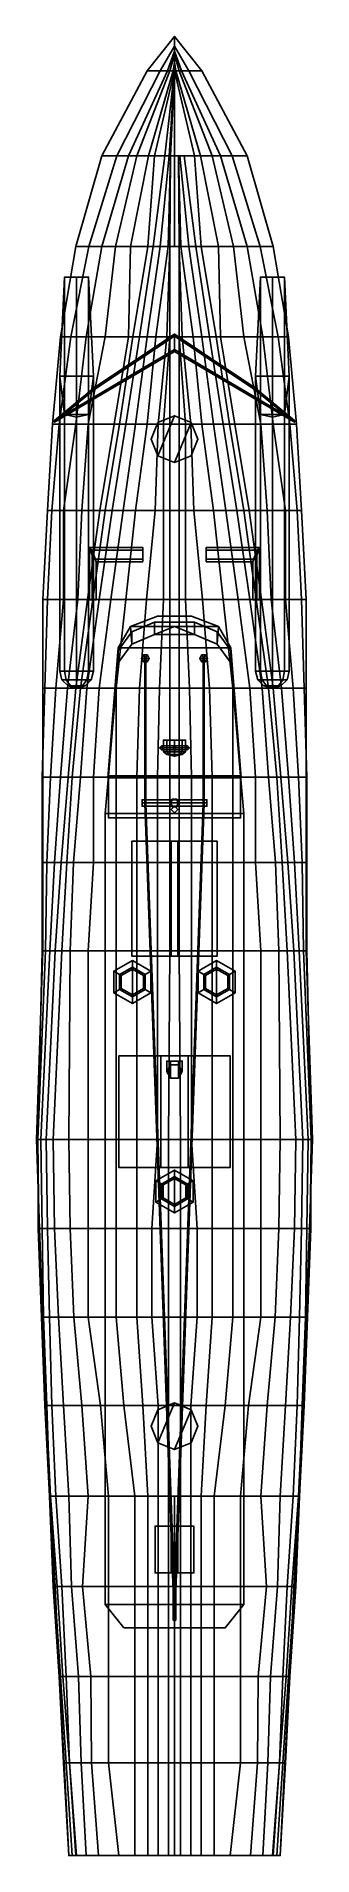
# Model space of a CAD drawing. Extents: x -2.1 to 2.1, y -14 to 14.
import ezdxf

# ---------------------------------------------------------------- set-up
doc = ezdxf.new("R2010")
doc.units = 0
doc.layers.get('0').update_dxf_attribs({"linetype": 'CONTINUOUS'})
doc.layers.add('SUPERSTRUCTURE', color=3, linetype='CONTINUOUS')

msp = doc.modelspace()

# ---------------------------------------------------------------- linework, layer by layer
for points in [[(0, 14.03, 2.05), (0, 13.88, 1.38), (-0.22, 13.5, 1.38), (-0.42, 13.5, 2.01)], [(0, 14.03, 2.05), (0, 14.03, 2.05), (-0.42, 13.5, 2.01), (0.42, 13.5, 2.01)], [(0.42, 13.5, 2.01), (0.22, 13.5, 1.38), (0, 13.88, 1.38), (0, 14.03, 2.05)], [(0, 13.88, 1.38), (0, 13.8, 1.08), (-0.11, 13.5, 1.08), (-0.22, 13.5, 1.38)], [(0, 13.8, 1.08), (0, 13.75, 0.89), (-0.07, 13.5, 0.89), (-0.11, 13.5, 1.08)], [(0, 13.75, 0.89), (0, 13.63, 0.49), (-0.02, 13.5, 0.49), (-0.07, 13.5, 0.89)], [(0.22, 13.5, 1.38), (0.11, 13.5, 1.08), (0, 13.8, 1.08), (0, 13.88, 1.38)], [(0.11, 13.5, 1.08), (0.07, 13.5, 0.89), (0, 13.75, 0.89), (0, 13.8, 1.08)], [(0.07, 13.5, 0.89), (0.02, 13.5, 0.49), (0, 13.63, 0.49), (0, 13.75, 0.89)], [(-0.42, 13.5, 2.01), (-0.22, 13.5, 1.38), (-0.89, 12.19, 1.25), (-1.12, 12.19, 1.92)], [(0.42, 13.5, 2.01), (-0.42, 13.5, 2.01), (-1.12, 12.19, 1.92), (1.12, 12.19, 1.92)], [(-0.22, 13.5, 1.38), (-0.11, 13.5, 1.08), (-0.71, 12.19, 1.08), (-0.89, 12.19, 1.25)], [(-0.11, 13.5, 1.08), (-0.07, 13.5, 0.89), (-0.58, 12.19, 0.89), (-0.71, 12.19, 1.08)], [(-0.07, 13.5, 0.89), (-0.02, 13.5, 0.49), (-0.4, 12.19, 0.49), (-0.58, 12.19, 0.89)], [(-0.02, 13.5, 0.49), (0, 13.5, 0.15), (-0.31, 12.19, 0.15), (-0.4, 12.19, 0.49)], [(0, 13.5, 0.15), (0, 13.5, 0.15), (-0.15, 12.19, -0.27), (-0.31, 12.19, 0.15)], [(0, 13.5, 0.15), (0, 13.5, 0.15), (-0.08, 12.19, -0.39), (-0.15, 12.19, -0.27)], [(0, 13.5, 0.15), (0, 13.5, 0.15), (-0.06, 12.19, -0.41), (-0.08, 12.19, -0.39)], [(0, 13.5, 0.15), (0, 13.5, 0.15), (0, 12.19, -0.42), (-0.06, 12.19, -0.41)], [(0, 13.73, 2.01), (-0.02, 13.71, 2.01), (-0.015, 13.71, 3.32), (0, 13.725, 3.32)], [(-0.02, 13.71, 2.01), (0, 13.69, 2.01), (0, 13.695, 3.32), (-0.015, 13.71, 3.32)], [(0, 13.63, 0.49), (0, 13.5, 0.15), (0, 13.5, 0.15), (-0.02, 13.5, 0.49)], [(0, 13.725, 3.32), (-0.015, 13.71, 3.32), (0, 13.695, 3.32), (0.015, 13.71, 3.32)], [(0.02, 13.71, 2.01), (0, 13.73, 2.01), (0, 13.725, 3.32), (0.015, 13.71, 3.32)], [(0, 13.69, 2.01), (0.02, 13.71, 2.01), (0.015, 13.71, 3.32), (0, 13.695, 3.32)], [(0.02, 13.5, 0.49), (0, 13.5, 0.15), (0, 13.5, 0.15), (0, 13.63, 0.49)], [(0.4, 12.19, 0.49), (0.31, 12.19, 0.15), (0, 13.5, 0.15), (0.02, 13.5, 0.49)], [(0.58, 12.19, 0.89), (0.4, 12.19, 0.49), (0.02, 13.5, 0.49), (0.07, 13.5, 0.89)], [(0.71, 12.19, 1.08), (0.58, 12.19, 0.89), (0.07, 13.5, 0.89), (0.11, 13.5, 1.08)], [(0.89, 12.19, 1.25), (0.71, 12.19, 1.08), (0.11, 13.5, 1.08), (0.22, 13.5, 1.38)], [(1.12, 12.19, 1.92), (0.89, 12.19, 1.25), (0.22, 13.5, 1.38), (0.42, 13.5, 2.01)], [(-1.12, 12.19, 1.92), (-0.89, 12.19, 1.25), (-1.32, 10.79, 1.16), (-1.52, 10.79, 1.84)], [(1.12, 12.19, 1.92), (-1.12, 12.19, 1.92), (-1.52, 10.79, 1.84), (1.52, 10.79, 1.84)], [(-0.89, 12.19, 1.25), (-0.71, 12.19, 1.08), (-1.12, 10.79, 1.01), (-1.32, 10.79, 1.16)], [(-0.71, 12.19, 1.08), (-0.58, 12.19, 0.89), (-0.91, 10.79, 0.76), (-1.12, 10.79, 1.01)], [(-0.58, 12.19, 0.89), (-0.4, 12.19, 0.49), (-0.68, 10.79, 0.35), (-0.91, 10.79, 0.76)], [(-0.4, 12.19, 0.49), (-0.31, 12.19, 0.15), (-0.41, 10.79, -0.19), (-0.68, 10.79, 0.35)], [(-0.31, 12.19, 0.15), (-0.15, 12.19, -0.27), (-0.33, 10.79, -0.32), (-0.41, 10.79, -0.19)], [(-0.15, 12.19, -0.27), (-0.08, 12.19, -0.39), (-0.22, 10.79, -0.46), (-0.33, 10.79, -0.32)], [(-0.08, 12.19, -0.39), (-0.06, 12.19, -0.41), (-0.1, 10.79, -0.58), (-0.22, 10.79, -0.46)], [(-0.06, 12.19, -0.41), (-0.06, 12.19, -0.41), (-0.07, 10.79, -0.59), (-0.1, 10.79, -0.58)], [(-0.06, 12.19, -0.41), (0, 12.19, -0.42), (0, 10.79, -0.59), (-0.07, 10.79, -0.59)], [(0.07, 10.79, -0.59), (0, 10.79, -0.59), (0, 12.19, -0.42), (0.06, 12.19, -0.41)], [(0.22, 10.79, -0.46), (0.1, 10.79, -0.58), (0.06, 12.19, -0.41), (0.08, 12.19, -0.39)], [(0.1, 10.79, -0.58), (0.07, 10.79, -0.59), (0.06, 12.19, -0.41)], [(0.33, 10.79, -0.32), (0.22, 10.79, -0.46), (0.08, 12.19, -0.39), (0.15, 12.19, -0.27)], [(0.41, 10.79, -0.19), (0.33, 10.79, -0.32), (0.15, 12.19, -0.27), (0.31, 12.19, 0.15)], [(0.68, 10.79, 0.35), (0.41, 10.79, -0.19), (0.31, 12.19, 0.15), (0.4, 12.19, 0.49)], [(0.91, 10.79, 0.76), (0.68, 10.79, 0.35), (0.4, 12.19, 0.49), (0.58, 12.19, 0.89)], [(1.12, 10.79, 1.01), (0.91, 10.79, 0.76), (0.58, 12.19, 0.89), (0.71, 12.19, 1.08)], [(1.32, 10.79, 1.16), (1.12, 10.79, 1.01), (0.71, 12.19, 1.08), (0.89, 12.19, 1.25)], [(1.52, 10.79, 1.84), (1.32, 10.79, 1.16), (0.89, 12.19, 1.25), (1.12, 12.19, 1.92)], [(-1.52, 10.79, 1.84), (-1.32, 10.79, 1.16), (-1.6, 9.4, 1.06), (-1.76, 9.4, 1.78)], [(1.52, 10.79, 1.84), (-1.52, 10.79, 1.84), (-1.76, 9.4, 1.78), (1.76, 9.4, 1.78)], [(-1.32, 10.79, 1.16), (-1.12, 10.79, 1.01), (-1.36, 9.4, 0.89), (-1.6, 9.4, 1.06)], [(-1.12, 10.79, 1.01), (-0.91, 10.79, 0.76), (-1.07, 9.4, 0.56), (-1.36, 9.4, 0.89)], [(-0.91, 10.79, 0.76), (-0.68, 10.79, 0.35), (-0.71, 9.4, -0.08), (-1.07, 9.4, 0.56)], [(-0.68, 10.79, 0.35), (-0.41, 10.79, -0.19), (-0.64, 9.4, -0.19), (-0.71, 9.4, -0.08)], [(-0.41, 10.79, -0.19), (-0.33, 10.79, -0.32), (-0.54, 9.4, -0.32), (-0.64, 9.4, -0.19)], [(-0.33, 10.79, -0.32), (-0.22, 10.79, -0.46), (-0.42, 9.4, -0.46), (-0.54, 9.4, -0.32)], [(-0.22, 10.79, -0.46), (-0.1, 10.79, -0.58), (-0.29, 9.4, -0.58), (-0.42, 9.4, -0.46)], [(-0.1, 10.79, -0.58), (-0.07, 10.79, -0.59), (-0.12, 9.4, -0.69), (-0.29, 9.4, -0.58)], [(-0.07, 10.79, -0.59), (-0.07, 10.79, -0.59), (-0.07, 9.4, -0.71), (-0.12, 9.4, -0.69)], [(0.07, 9.4, -0.71), (-0.07, 9.4, -0.71), (-0.07, 10.79, -0.59), (0.07, 10.79, -0.59)], [(0.12, 9.4, -0.69), (0.07, 9.4, -0.71), (0.07, 10.79, -0.59)], [(0.29, 9.4, -0.58), (0.12, 9.4, -0.69), (0.07, 10.79, -0.59), (0.1, 10.79, -0.58)], [(0.42, 9.4, -0.46), (0.29, 9.4, -0.58), (0.1, 10.79, -0.58), (0.22, 10.79, -0.46)], [(0.54, 9.4, -0.32), (0.42, 9.4, -0.46), (0.22, 10.79, -0.46), (0.33, 10.79, -0.32)], [(0.64, 9.4, -0.19), (0.54, 9.4, -0.32), (0.33, 10.79, -0.32), (0.41, 10.79, -0.19)], [(0.71, 9.4, -0.08), (0.64, 9.4, -0.19), (0.41, 10.79, -0.19), (0.68, 10.79, 0.35)], [(1.07, 9.4, 0.56), (0.71, 9.4, -0.08), (0.68, 10.79, 0.35), (0.91, 10.79, 0.76)], [(1.36, 9.4, 0.89), (1.07, 9.4, 0.56), (0.91, 10.79, 0.76), (1.12, 10.79, 1.01)], [(1.6, 9.4, 1.06), (1.36, 9.4, 0.89), (1.12, 10.79, 1.01), (1.32, 10.79, 1.16)], [(1.76, 9.4, 1.78), (1.6, 9.4, 1.06), (1.32, 10.79, 1.16), (1.52, 10.79, 1.84)], [(-1.694, 10.32, 2.304), (-1.77, 8.79, 2.12), (-1.77, 4.24, 2.12), (-1.694, 4.24, 2.304)], [(-1.326, 10.32, 2.304), (-1.25, 8.79, 2.12), (-1.77, 8.79, 2.12), (-1.694, 10.32, 2.304)], [(-1.51, 10.32, 2.38), (-1.694, 10.32, 2.304), (-1.694, 4.24, 2.304), (-1.51, 4.24, 2.38)], [(-1.51, 10.32, 2.38), (-1.326, 10.32, 2.304), (-1.694, 10.32, 2.304), (-1.51, 10.32, 2.38)], [(-1.326, 10.32, 2.304), (-1.51, 10.32, 2.38), (-1.51, 4.24, 2.38), (-1.326, 4.24, 2.304)], [(-1.25, 8.79, 2.12), (-1.326, 10.32, 2.304), (-1.326, 4.24, 2.304), (-1.25, 4.24, 2.12)], [(1.326, 10.32, 2.304), (1.25, 8.79, 2.12), (1.25, 4.24, 2.12), (1.326, 4.24, 2.304)], [(1.694, 10.32, 2.304), (1.77, 8.79, 2.12), (1.25, 8.79, 2.12), (1.326, 10.32, 2.304)], [(1.51, 10.32, 2.38), (1.326, 10.32, 2.304), (1.326, 4.24, 2.304), (1.51, 4.24, 2.38)], [(1.51, 10.32, 2.38), (1.694, 10.32, 2.304), (1.326, 10.32, 2.304), (1.51, 10.32, 2.38)], [(1.694, 10.32, 2.304), (1.51, 10.32, 2.38), (1.51, 4.24, 2.38), (1.694, 4.24, 2.304)], [(1.77, 8.79, 2.12), (1.694, 10.32, 2.304), (1.694, 4.24, 2.304), (1.77, 4.24, 2.12)], [(-1.76, 9.4, 1.78), (-1.6, 9.4, 1.06), (-1.78, 8.05, 1), (-1.88, 8.05, 1.73)], [(1.76, 9.4, 1.78), (-1.76, 9.4, 1.78), (-1.88, 8.05, 1.73), (1.88, 8.05, 1.73)], [(0, 9.44, 2.17), (0, 9.2, 1.77), (-1.85, 8.11, 1.73), (-1.23, 8.62, 2)], [(-1.23, 8.59, 2), (-1.85, 8.08, 1.73), (0, 9.17, 1.77), (0, 9.41, 2.17)], [(-1.6, 9.4, 1.06), (-1.36, 9.4, 0.89), (-1.52, 8.05, 0.78), (-1.78, 8.05, 1)], [(-1.36, 9.4, 0.89), (-1.07, 9.4, 0.56), (-1.33, 8.05, 0.56), (-1.52, 8.05, 0.78)], [(-1.07, 9.4, 0.56), (-0.71, 9.4, -0.08), (-0.93, 8.05, -0.08), (-1.33, 8.05, 0.56)], [(0, 9.41, 2.17), (0, 9.44, 2.17), (-1.23, 8.62, 2), (-1.23, 8.59, 2)], [(-0.71, 9.4, -0.08), (-0.64, 9.4, -0.19), (-0.85, 8.05, -0.19), (-0.93, 8.05, -0.08)], [(-0.64, 9.4, -0.19), (-0.54, 9.4, -0.32), (-0.75, 8.05, -0.32), (-0.85, 8.05, -0.19)], [(-0.54, 9.4, -0.32), (-0.42, 9.4, -0.46), (-0.6, 8.05, -0.46), (-0.75, 8.05, -0.32)], [(-0.42, 9.4, -0.46), (-0.29, 9.4, -0.58), (-0.42, 8.05, -0.58), (-0.6, 8.05, -0.46)], [(-0.29, 9.4, -0.58), (-0.12, 9.4, -0.69), (-0.25, 8.05, -0.69), (-0.42, 8.05, -0.58)], [(-0.12, 9.4, -0.69), (-0.07, 9.4, -0.71), (-0.17, 8.05, -0.72), (-0.25, 8.05, -0.69)], [(-0.07, 9.4, -0.71), (-0.07, 9.4, -0.71), (-0.07, 8.05, -0.76), (-0.17, 8.05, -0.72)], [(0.07, 8.05, -0.76), (-0.07, 8.05, -0.76), (-0.07, 9.4, -0.71), (0.07, 9.4, -0.71)], [(0, 9.44, 2.17), (0, 9.41, 2.17), (1.23, 8.59, 2), (1.23, 8.62, 2)], [(1.23, 8.62, 2), (1.85, 8.11, 1.73), (0, 9.2, 1.77), (0, 9.44, 2.17)], [(0, 9.41, 2.17), (0, 9.17, 1.77), (1.85, 8.08, 1.73), (1.23, 8.59, 2)], [(0.25, 8.05, -0.69), (0.17, 8.05, -0.72), (0.07, 9.4, -0.71), (0.12, 9.4, -0.69)], [(0.42, 8.05, -0.58), (0.25, 8.05, -0.69), (0.12, 9.4, -0.69), (0.29, 9.4, -0.58)], [(0.6, 8.05, -0.46), (0.42, 8.05, -0.58), (0.29, 9.4, -0.58), (0.42, 9.4, -0.46)], [(0.75, 8.05, -0.32), (0.6, 8.05, -0.46), (0.42, 9.4, -0.46), (0.54, 9.4, -0.32)], [(0.85, 8.05, -0.19), (0.75, 8.05, -0.32), (0.54, 9.4, -0.32), (0.64, 9.4, -0.19)], [(0.93, 8.05, -0.08), (0.85, 8.05, -0.19), (0.64, 9.4, -0.19), (0.71, 9.4, -0.08)], [(1.33, 8.05, 0.56), (0.93, 8.05, -0.08), (0.71, 9.4, -0.08), (1.07, 9.4, 0.56)], [(1.52, 8.05, 0.78), (1.33, 8.05, 0.56), (1.07, 9.4, 0.56), (1.36, 9.4, 0.89)], [(1.78, 8.05, 1), (1.52, 8.05, 0.78), (1.36, 9.4, 0.89), (1.6, 9.4, 1.06)], [(1.88, 8.05, 1.73), (1.78, 8.05, 1), (1.6, 9.4, 1.06), (1.76, 9.4, 1.78)], [(-1.77, 8.79, 2.12), (-1.694, 8.2, 1.936), (-1.694, 4.24, 1.936), (-1.77, 4.24, 2.12)], [(-1.25, 8.79, 2.12), (-1.326, 8.2, 1.936), (-1.694, 8.2, 1.936), (-1.77, 8.79, 2.12)], [(-1.326, 8.2, 1.936), (-1.25, 8.79, 2.12), (-1.25, 4.24, 2.12), (-1.326, 4.24, 1.936)], [(1.77, 8.79, 2.12), (1.694, 8.2, 1.936), (1.326, 8.2, 1.936), (1.25, 8.79, 2.12)], [(1.25, 8.79, 2.12), (1.326, 8.2, 1.936), (1.326, 4.24, 1.936), (1.25, 4.24, 2.12)], [(1.694, 8.2, 1.936), (1.77, 8.79, 2.12), (1.77, 4.24, 2.12), (1.694, 4.24, 1.936)], [(-1.23, 8.62, 2), (-1.85, 8.11, 1.73), (-1.85, 8.08, 1.73), (-1.23, 8.59, 2)], [(1.23, 8.59, 2), (1.85, 8.08, 1.73), (1.85, 8.11, 1.73), (1.23, 8.62, 2)], [(-1.694, 8.2, 1.936), (-1.51, 8.16, 1.86), (-1.51, 4.24, 1.86), (-1.694, 4.24, 1.936)], [(-1.326, 8.2, 1.936), (-1.51, 8.16, 1.86), (-1.51, 8.16, 1.86), (-1.694, 8.2, 1.936)], [(-1.51, 8.16, 1.86), (-1.326, 8.2, 1.936), (-1.326, 4.24, 1.936), (-1.51, 4.24, 1.86)], [(-0.255, 7.565, 1.79), (0, 8.18, 1.79), (-0.255, 8.075, 1.79), (-0.36, 7.82, 1.79)], [(0, 7.46, 1.79), (0.255, 8.075, 1.79), (0, 8.18, 1.79), (-0.255, 7.565, 1.79)], [(0, 8.18, 1.73), (-0.255, 8.075, 1.73), (-0.255, 8.075, 1.79), (0, 8.18, 1.79)], [(0.255, 8.075, 1.73), (0, 8.18, 1.73), (0, 8.18, 1.79), (0.255, 8.075, 1.79)], [(1.694, 8.2, 1.936), (1.51, 8.16, 1.86), (1.51, 8.16, 1.86), (1.326, 8.2, 1.936)], [(1.326, 8.2, 1.936), (1.51, 8.16, 1.86), (1.51, 4.24, 1.86), (1.326, 4.24, 1.936)], [(1.51, 8.16, 1.86), (1.694, 8.2, 1.936), (1.694, 4.24, 1.936), (1.51, 4.24, 1.86)], [(-1.88, 8.05, 1.73), (-1.78, 8.05, 1), (-1.89, 6.72, 0.96), (-1.96, 6.72, 1.69)], [(1.88, 8.05, 1.73), (-1.88, 8.05, 1.73), (-1.96, 6.72, 1.69), (1.96, 6.72, 1.69)], [(-1.78, 8.05, 1), (-1.52, 8.05, 0.78), (-1.71, 6.72, 0.78), (-1.89, 6.72, 0.96)], [(-1.52, 8.05, 0.78), (-1.33, 8.05, 0.56), (-1.43, 6.72, 0.39), (-1.71, 6.72, 0.78)], [(-1.33, 8.05, 0.56), (-0.93, 8.05, -0.08), (-1.15, 6.72, -0.08), (-1.43, 6.72, 0.39)], [(-0.93, 8.05, -0.08), (-0.85, 8.05, -0.19), (-1.07, 6.72, -0.19), (-1.15, 6.72, -0.08)], [(-0.85, 8.05, -0.19), (-0.75, 8.05, -0.32), (-0.96, 6.72, -0.32), (-1.07, 6.72, -0.19)], [(-0.75, 8.05, -0.32), (-0.6, 8.05, -0.46), (-0.79, 6.72, -0.46), (-0.96, 6.72, -0.32)], [(-0.6, 8.05, -0.46), (-0.42, 8.05, -0.58), (-0.6, 6.72, -0.58), (-0.79, 6.72, -0.46)], [(-0.42, 8.05, -0.58), (-0.25, 8.05, -0.69), (-0.3, 6.72, -0.72), (-0.6, 6.72, -0.58)], [(-0.255, 8.075, 1.73), (-0.36, 7.82, 1.72), (-0.36, 7.82, 1.79), (-0.255, 8.075, 1.79)], [(-0.25, 8.05, -0.69), (-0.17, 8.05, -0.72), (-0.17, 6.72, -0.77), (-0.3, 6.72, -0.72)], [(-0.17, 8.05, -0.72), (-0.07, 8.05, -0.76), (-0.07, 6.72, -0.79), (-0.17, 6.72, -0.77)], [(-0.07, 8.05, -0.76), (0.07, 8.05, -0.76), (0.07, 6.72, -0.79), (-0.07, 6.72, -0.79)], [(0.255, 7.565, 1.79), (0.36, 7.82, 1.79), (0.255, 8.075, 1.79), (0, 7.46, 1.79)], [(0.17, 6.72, -0.77), (0.07, 6.72, -0.79), (0.07, 8.05, -0.76), (0.17, 8.05, -0.72)], [(0.3, 6.72, -0.72), (0.17, 6.72, -0.77), (0.17, 8.05, -0.72), (0.25, 8.05, -0.69)], [(0.6, 6.72, -0.58), (0.3, 6.72, -0.72), (0.25, 8.05, -0.69), (0.42, 8.05, -0.58)], [(0.36, 7.82, 1.72), (0.255, 8.075, 1.73), (0.255, 8.075, 1.79), (0.36, 7.82, 1.79)], [(0.79, 6.72, -0.46), (0.6, 6.72, -0.58), (0.42, 8.05, -0.58), (0.6, 8.05, -0.46)], [(0.96, 6.72, -0.32), (0.79, 6.72, -0.46), (0.6, 8.05, -0.46), (0.75, 8.05, -0.32)], [(1.07, 6.72, -0.19), (0.96, 6.72, -0.32), (0.75, 8.05, -0.32), (0.85, 8.05, -0.19)], [(1.15, 6.72, -0.08), (1.07, 6.72, -0.19), (0.85, 8.05, -0.19), (0.93, 8.05, -0.08)], [(1.43, 6.72, 0.39), (1.15, 6.72, -0.08), (0.93, 8.05, -0.08), (1.33, 8.05, 0.56)], [(1.71, 6.72, 0.78), (1.43, 6.72, 0.39), (1.33, 8.05, 0.56), (1.52, 8.05, 0.78)], [(1.89, 6.72, 0.96), (1.71, 6.72, 0.78), (1.52, 8.05, 0.78), (1.78, 8.05, 1)], [(1.96, 6.72, 1.69), (1.89, 6.72, 0.96), (1.78, 8.05, 1), (1.88, 8.05, 1.73)], [(-0.36, 7.82, 1.72), (-0.255, 7.565, 1.71), (-0.255, 7.565, 1.79), (-0.36, 7.82, 1.79)], [(0.255, 7.565, 1.71), (0.36, 7.82, 1.72), (0.36, 7.82, 1.79), (0.255, 7.565, 1.79)], [(-0.255, 7.565, 1.71), (0, 7.46, 1.71), (0, 7.46, 1.79), (-0.255, 7.565, 1.79)], [(0, 7.46, 1.71), (0.255, 7.565, 1.71), (0.255, 7.565, 1.79), (0, 7.46, 1.79)], [(-1.96, 6.72, 1.69), (-1.89, 6.72, 0.96), (-1.96, 5.35, 0.94), (-2.03, 5.35, 1.62)], [(1.96, 6.72, 1.69), (-1.96, 6.72, 1.69), (-2.03, 5.35, 1.62), (2.03, 5.35, 1.62)], [(-1.89, 6.72, 0.96), (-1.71, 6.72, 0.78), (-1.71, 5.35, 0.59), (-1.96, 5.35, 0.94)], [(-1.71, 6.72, 0.78), (-1.43, 6.72, 0.39), (-1.49, 5.35, 0.18), (-1.71, 5.35, 0.59)], [(-1.43, 6.72, 0.39), (-1.15, 6.72, -0.08), (-1.34, 5.35, -0.08), (-1.49, 5.35, 0.18)], [(-1.15, 6.72, -0.08), (-1.07, 6.72, -0.19), (-1.26, 5.35, -0.19), (-1.34, 5.35, -0.08)], [(-1.07, 6.72, -0.19), (-0.96, 6.72, -0.32), (-1.16, 5.35, -0.32), (-1.26, 5.35, -0.19)], [(-0.96, 6.72, -0.32), (-0.79, 6.72, -0.46), (-0.98, 5.35, -0.46), (-1.16, 5.35, -0.32)], [(-0.79, 6.72, -0.46), (-0.6, 6.72, -0.58), (-0.75, 5.35, -0.58), (-0.98, 5.35, -0.46)], [(-0.6, 6.72, -0.58), (-0.3, 6.72, -0.72), (-0.43, 5.35, -0.72), (-0.75, 5.35, -0.58)], [(-0.3, 6.72, -0.72), (-0.17, 6.72, -0.77), (-0.17, 5.35, -0.81), (-0.43, 5.35, -0.72)], [(-0.17, 6.72, -0.77), (-0.07, 6.72, -0.79), (-0.07, 5.35, -0.84), (-0.17, 5.35, -0.81)], [(-0.07, 6.72, -0.79), (0.07, 6.72, -0.79), (0.07, 5.35, -0.84), (-0.07, 5.35, -0.84)], [(0.17, 5.35, -0.81), (0.07, 5.35, -0.84), (0.07, 6.72, -0.79), (0.17, 6.72, -0.77)], [(0.43, 5.35, -0.72), (0.17, 5.35, -0.81), (0.17, 6.72, -0.77), (0.3, 6.72, -0.72)], [(0.75, 5.35, -0.58), (0.43, 5.35, -0.72), (0.3, 6.72, -0.72), (0.6, 6.72, -0.58)], [(0.98, 5.35, -0.46), (0.75, 5.35, -0.58), (0.6, 6.72, -0.58), (0.79, 6.72, -0.46)], [(1.16, 5.35, -0.32), (0.98, 5.35, -0.46), (0.79, 6.72, -0.46), (0.96, 6.72, -0.32)], [(1.26, 5.35, -0.19), (1.16, 5.35, -0.32), (0.96, 6.72, -0.32), (1.07, 6.72, -0.19)], [(1.34, 5.35, -0.08), (1.26, 5.35, -0.19), (1.07, 6.72, -0.19), (1.15, 6.72, -0.08)], [(1.49, 5.35, 0.18), (1.34, 5.35, -0.08), (1.15, 6.72, -0.08), (1.43, 6.72, 0.39)], [(1.71, 5.35, 0.59), (1.49, 5.35, 0.18), (1.43, 6.72, 0.39), (1.71, 6.72, 0.78)], [(1.96, 5.35, 0.94), (1.71, 5.35, 0.59), (1.71, 6.72, 0.78), (1.89, 6.72, 0.96)], [(2.03, 5.35, 1.62), (1.96, 5.35, 0.94), (1.89, 6.72, 0.96), (1.96, 6.72, 1.69)], [(-0.49, 6.15, 3.2), (-0.49, 5.97, 2.86), (-1.25, 5.97, 2.86), (-1.31, 6.15, 3.2)], [(-1.31, 6.15, 3.2), (-1.27, 6.11, 3.2), (-0.49, 6.11, 3.2), (-0.49, 6.15, 3.2)], [(-1.31, 6.15, 3.2), (-1.25, 5.97, 2.86), (-1.25, 5.34, 2.86), (-1.31, 5.34, 3.11)], [(-1.31, 5.34, 3.11), (-1.27, 5.34, 3.11), (-1.27, 6.11, 3.2), (-1.31, 6.15, 3.2)], [(-1.27, 6.11, 3.2), (-1.21, 5.93, 2.86), (-0.49, 5.93, 2.86), (-0.49, 6.11, 3.2)], [(-1.27, 5.34, 3.11), (-1.21, 5.34, 2.86), (-1.21, 5.93, 2.86), (-1.27, 6.11, 3.2)], [(-1.25, 5.97, 2.86), (-1.25, 5.97, 1.62), (-1.25, 5.34, 1.62), (-1.25, 5.34, 2.86)], [(-0.49, 5.97, 2.86), (-0.49, 5.97, 1.62), (-1.25, 5.97, 1.62), (-1.25, 5.97, 2.86)], [(-1.21, 5.34, 2.86), (-1.21, 5.34, 1.62), (-1.21, 5.93, 1.62), (-1.21, 5.93, 2.86)], [(-1.21, 5.93, 2.86), (-1.21, 5.93, 1.62), (-0.49, 5.93, 1.62), (-0.49, 5.93, 2.86)], [(-0.49, 6.11, 3.2), (-0.49, 5.93, 2.86), (-0.49, 5.97, 2.86), (-0.49, 6.15, 3.2)], [(-0.49, 5.93, 2.86), (-0.49, 5.93, 1.62), (-0.49, 5.97, 1.62), (-0.49, 5.97, 2.86)], [(0.49, 6.15, 3.2), (0.49, 6.11, 3.2), (1.27, 6.11, 3.2), (1.31, 6.15, 3.2)], [(1.31, 6.15, 3.2), (1.25, 5.97, 2.86), (0.49, 5.97, 2.86), (0.49, 6.15, 3.2)], [(0.49, 5.97, 2.86), (0.49, 5.93, 2.86), (0.49, 6.11, 3.2), (0.49, 6.15, 3.2)], [(0.49, 6.11, 3.2), (0.49, 5.93, 2.86), (1.21, 5.93, 2.86), (1.27, 6.11, 3.2)], [(1.25, 5.97, 2.86), (1.25, 5.97, 1.62), (0.49, 5.97, 1.62), (0.49, 5.97, 2.86)], [(0.49, 5.97, 1.62), (0.49, 5.93, 1.62), (0.49, 5.93, 2.86), (0.49, 5.97, 2.86)], [(0.49, 5.93, 2.86), (0.49, 5.93, 1.62), (1.21, 5.93, 1.62), (1.21, 5.93, 2.86)], [(1.27, 6.11, 3.2), (1.21, 5.93, 2.86), (1.21, 5.34, 2.86), (1.27, 5.34, 3.11)], [(1.21, 5.93, 2.86), (1.21, 5.93, 1.62), (1.21, 5.34, 1.62), (1.21, 5.34, 2.86)], [(1.31, 5.34, 3.11), (1.25, 5.34, 2.86), (1.25, 5.97, 2.86), (1.31, 6.15, 3.2)], [(1.25, 5.34, 2.86), (1.25, 5.34, 1.62), (1.25, 5.97, 1.62), (1.25, 5.97, 2.86)], [(1.27, 5.34, 3.11), (1.31, 5.34, 3.11), (1.31, 6.15, 3.2), (1.27, 6.11, 3.2)], [(-2.03, 5.35, 1.62), (-1.96, 5.35, 0.94), (-2, 3.98, 0.9), (-2.03, 3.98, 1.62)], [(2.03, 5.35, 1.62), (-2.03, 5.35, 1.62), (-2.03, -0.07, 1.62), (2.03, -0.07, 1.62)], [(-1.96, 5.35, 0.94), (-1.71, 5.35, 0.59), (-1.83, 3.98, 0.59), (-2, 3.98, 0.9)], [(-1.71, 5.35, 0.59), (-1.49, 5.35, 0.18), (-1.65, 3.98, 0.18), (-1.83, 3.98, 0.59)], [(-1.49, 5.35, 0.18), (-1.34, 5.35, -0.08), (-1.52, 3.98, -0.08), (-1.65, 3.98, 0.18)], [(-1.34, 5.35, -0.08), (-1.26, 5.35, -0.19), (-1.45, 3.98, -0.19), (-1.52, 3.98, -0.08)], [(-1.26, 5.35, -0.19), (-1.16, 5.35, -0.32), (-1.35, 3.98, -0.32), (-1.45, 3.98, -0.19)], [(-1.16, 5.35, -0.32), (-0.98, 5.35, -0.46), (-1.16, 3.98, -0.46), (-1.35, 3.98, -0.32)], [(-1.25, 5.34, 2.86), (-1.21, 5.34, 2.86), (-1.27, 5.34, 3.11), (-1.31, 5.34, 3.11)], [(-1.25, 5.34, 1.62), (-1.21, 5.34, 1.62), (-1.21, 5.34, 2.86), (-1.25, 5.34, 2.86)], [(-0.98, 5.35, -0.46), (-0.75, 5.35, -0.58), (-0.9, 3.98, -0.58), (-1.16, 3.98, -0.46)], [(-0.75, 5.35, -0.58), (-0.43, 5.35, -0.72), (-0.54, 3.98, -0.72), (-0.9, 3.98, -0.58)], [(-0.43, 5.35, -0.72), (-0.17, 5.35, -0.81), (-0.23, 3.98, -0.81), (-0.54, 3.98, -0.72)], [(-0.17, 5.35, -0.81), (-0.07, 5.35, -0.84), (-0.07, 3.98, -0.85), (-0.23, 3.98, -0.81)], [(-0.07, 5.35, -0.84), (0.07, 5.35, -0.84), (0.07, 3.98, -0.85), (-0.07, 3.98, -0.85)], [(0.23, 3.98, -0.81), (0.07, 3.98, -0.85), (0.07, 5.35, -0.84), (0.17, 5.35, -0.81)], [(0.54, 3.98, -0.72), (0.23, 3.98, -0.81), (0.17, 5.35, -0.81), (0.43, 5.35, -0.72)], [(0.9, 3.98, -0.58), (0.54, 3.98, -0.72), (0.43, 5.35, -0.72), (0.75, 5.35, -0.58)], [(1.16, 3.98, -0.46), (0.9, 3.98, -0.58), (0.75, 5.35, -0.58), (0.98, 5.35, -0.46)], [(1.35, 3.98, -0.32), (1.16, 3.98, -0.46), (0.98, 5.35, -0.46), (1.16, 5.35, -0.32)], [(1.45, 3.98, -0.19), (1.35, 3.98, -0.32), (1.16, 5.35, -0.32), (1.26, 5.35, -0.19)], [(1.21, 5.34, 1.62), (1.25, 5.34, 1.62), (1.25, 5.34, 2.86), (1.21, 5.34, 2.86)], [(1.21, 5.34, 2.86), (1.25, 5.34, 2.86), (1.31, 5.34, 3.11), (1.27, 5.34, 3.11)], [(1.52, 3.98, -0.08), (1.45, 3.98, -0.19), (1.26, 5.35, -0.19), (1.34, 5.35, -0.08)], [(1.65, 3.98, 0.18), (1.52, 3.98, -0.08), (1.34, 5.35, -0.08), (1.49, 5.35, 0.18)], [(1.83, 3.98, 0.59), (1.65, 3.98, 0.18), (1.49, 5.35, 0.18), (1.71, 5.35, 0.59)], [(2, 3.98, 0.9), (1.83, 3.98, 0.59), (1.71, 5.35, 0.59), (1.96, 5.35, 0.94)], [(2.03, 3.98, 1.62), (2, 3.98, 0.9), (1.96, 5.35, 0.94), (2.03, 5.35, 1.62)], [(-0.48, 4.492, 3.3), (-0.51, 4.44, 3.3), (-0.51, 4.44, 3.45), (-0.48, 4.492, 3.45)], [(-0.48, 4.492, 3.45), (-0.51, 4.44, 3.45), (-0.45, 4.44, 3.6)], [(-0.42, 4.492, 3.3), (-0.48, 4.492, 3.3), (-0.48, 4.492, 3.45), (-0.42, 4.492, 3.45)], [(-0.42, 4.492, 3.45), (-0.48, 4.492, 3.45), (-0.45, 4.44, 3.6)], [(-0.39, 4.44, 3.45), (-0.42, 4.492, 3.45), (-0.45, 4.44, 3.6)], [(-0.39, 4.44, 3.3), (-0.42, 4.492, 3.3), (-0.42, 4.492, 3.45), (-0.39, 4.44, 3.45)], [(0.42, 4.492, 3.45), (0.39, 4.44, 3.45), (0.45, 4.44, 3.6)], [(0.42, 4.492, 3.3), (0.39, 4.44, 3.3), (0.39, 4.44, 3.45), (0.42, 4.492, 3.45)], [(0.48, 4.492, 3.45), (0.42, 4.492, 3.45), (0.45, 4.44, 3.6)], [(0.48, 4.492, 3.3), (0.42, 4.492, 3.3), (0.42, 4.492, 3.45), (0.48, 4.492, 3.45)], [(0.51, 4.44, 3.45), (0.48, 4.492, 3.45), (0.45, 4.44, 3.6)], [(0.51, 4.44, 3.3), (0.48, 4.492, 3.3), (0.48, 4.492, 3.45), (0.51, 4.44, 3.45)], [(-1.735, 4.11, 2.12), (-1.77, 4.24, 2.12), (-1.694, 4.24, 1.936), (-1.669, 4.11, 1.961)], [(-1.669, 4.11, 2.279), (-1.694, 4.24, 2.304), (-1.77, 4.24, 2.12), (-1.735, 4.11, 2.12)], [(-1.669, 4.11, 1.961), (-1.694, 4.24, 1.936), (-1.51, 4.24, 1.86), (-1.51, 4.11, 1.895)], [(-1.51, 4.11, 2.345), (-1.51, 4.24, 2.38), (-1.694, 4.24, 2.304), (-1.669, 4.11, 2.279)], [(-1.51, 4.11, 1.895), (-1.51, 4.24, 1.86), (-1.326, 4.24, 1.936), (-1.351, 4.11, 1.961)], [(-1.351, 4.11, 2.279), (-1.326, 4.24, 2.304), (-1.51, 4.24, 2.38), (-1.51, 4.11, 2.345)], [(-1.351, 4.11, 1.961), (-1.326, 4.24, 1.936), (-1.25, 4.24, 2.12), (-1.285, 4.11, 2.12)], [(-1.285, 4.11, 2.12), (-1.25, 4.24, 2.12), (-1.326, 4.24, 2.304), (-1.351, 4.11, 2.279)], [(-0.51, 4.44, 3.3), (-0.48, 4.388, 3.3), (-0.48, 4.388, 3.45), (-0.51, 4.44, 3.45)], [(-0.51, 4.44, 3.45), (-0.48, 4.388, 3.45), (-0.45, 4.44, 3.6)], [(-0.48, 4.388, 3.45), (-0.42, 4.388, 3.45), (-0.45, 4.44, 3.6)], [(-0.48, 4.388, 3.3), (-0.42, 4.388, 3.3), (-0.42, 4.388, 3.45), (-0.48, 4.388, 3.45)], [(-0.45, 4.45, 3.57), (-0.46, 4.44, 3.57), (-0.46, 2.22, 5.81), (-0.45, 2.23, 5.82)], [(-0.46, 4.44, 3.57), (-0.45, 4.43, 3.57), (-0.45, 2.21, 5.8), (-0.46, 2.22, 5.81)], [(-0.44, 4.44, 3.57), (-0.45, 4.45, 3.57), (-0.45, 2.23, 5.82), (-0.44, 2.22, 5.81)], [(-0.42, 4.388, 3.45), (-0.39, 4.44, 3.45), (-0.45, 4.44, 3.6)], [(-0.45, 4.43, 3.57), (-0.44, 4.44, 3.57), (-0.44, 2.22, 5.81), (-0.45, 2.21, 5.8)], [(-0.42, 4.388, 3.3), (-0.39, 4.44, 3.3), (-0.39, 4.44, 3.45), (-0.42, 4.388, 3.45)], [(0.39, 4.44, 3.45), (0.42, 4.388, 3.45), (0.45, 4.44, 3.6)], [(0.39, 4.44, 3.3), (0.42, 4.388, 3.3), (0.42, 4.388, 3.45), (0.39, 4.44, 3.45)], [(0.42, 4.388, 3.45), (0.48, 4.388, 3.45), (0.45, 4.44, 3.6)], [(0.42, 4.388, 3.3), (0.48, 4.388, 3.3), (0.48, 4.388, 3.45), (0.42, 4.388, 3.45)], [(0.45, 4.45, 3.57), (0.44, 4.44, 3.57), (0.44, 2.22, 5.81), (0.45, 2.23, 5.82)], [(0.44, 4.44, 3.57), (0.45, 4.43, 3.57), (0.45, 2.21, 5.8), (0.44, 2.22, 5.81)], [(0.46, 4.44, 3.57), (0.45, 4.45, 3.57), (0.45, 2.23, 5.82), (0.46, 2.22, 5.81)], [(0.48, 4.388, 3.45), (0.51, 4.44, 3.45), (0.45, 4.44, 3.6)], [(0.45, 4.43, 3.57), (0.46, 4.44, 3.57), (0.46, 2.22, 5.81), (0.45, 2.21, 5.8)], [(0.48, 4.388, 3.3), (0.51, 4.44, 3.3), (0.51, 4.44, 3.45), (0.48, 4.388, 3.45)], [(1.351, 4.11, 2.279), (1.326, 4.24, 2.304), (1.25, 4.24, 2.12), (1.285, 4.11, 2.12)], [(1.285, 4.11, 2.12), (1.25, 4.24, 2.12), (1.326, 4.24, 1.936), (1.351, 4.11, 1.961)], [(1.51, 4.11, 2.345), (1.51, 4.24, 2.38), (1.326, 4.24, 2.304), (1.351, 4.11, 2.279)], [(1.351, 4.11, 1.961), (1.326, 4.24, 1.936), (1.51, 4.24, 1.86), (1.51, 4.11, 1.895)], [(1.669, 4.11, 2.279), (1.694, 4.24, 2.304), (1.51, 4.24, 2.38), (1.51, 4.11, 2.345)], [(1.51, 4.11, 1.895), (1.51, 4.24, 1.86), (1.694, 4.24, 1.936), (1.669, 4.11, 1.961)], [(1.735, 4.11, 2.12), (1.77, 4.24, 2.12), (1.694, 4.24, 2.304), (1.669, 4.11, 2.279)], [(1.669, 4.11, 1.961), (1.694, 4.24, 1.936), (1.77, 4.24, 2.12), (1.735, 4.11, 2.12)], [(-2.03, 3.98, 1.62), (-2, 3.98, 0.9), (-2.04, 2.61, 0.88), (-2.03, 2.61, 1.62)], [(-2, 3.98, 0.9), (-1.83, 3.98, 0.59), (-1.91, 2.61, 0.59), (-2.04, 2.61, 0.88)], [(-1.83, 3.98, 0.59), (-1.65, 3.98, 0.18), (-1.76, 2.61, 0.18), (-1.91, 2.61, 0.59)], [(-1.65, 3.98, 0.18), (-1.52, 3.98, -0.08), (-1.64, 2.61, -0.08), (-1.76, 2.61, 0.18)], [(-1.64, 4.015, 2.12), (-1.735, 4.11, 2.12), (-1.669, 4.11, 1.961), (-1.602, 4.015, 2.028)], [(-1.602, 4.015, 2.212), (-1.669, 4.11, 2.279), (-1.735, 4.11, 2.12), (-1.64, 4.015, 2.12)], [(-1.602, 4.015, 2.028), (-1.669, 4.11, 1.961), (-1.51, 4.11, 1.895), (-1.51, 4.015, 1.99)], [(-1.51, 4.015, 2.25), (-1.51, 4.11, 2.345), (-1.669, 4.11, 2.279), (-1.602, 4.015, 2.212)], [(-1.51, 3.98, 2.12), (-1.64, 4.015, 2.12), (-1.602, 4.015, 2.028), (-1.51, 3.98, 2.12)], [(-1.51, 3.98, 2.12), (-1.602, 4.015, 2.212), (-1.64, 4.015, 2.12), (-1.51, 3.98, 2.12)], [(-1.52, 3.98, -0.08), (-1.45, 3.98, -0.19), (-1.58, 2.61, -0.19), (-1.64, 2.61, -0.08)], [(-1.51, 3.98, 2.12), (-1.602, 4.015, 2.028), (-1.51, 4.015, 1.99), (-1.51, 3.98, 2.12)], [(-1.51, 3.98, 2.12), (-1.51, 4.015, 2.25), (-1.602, 4.015, 2.212), (-1.51, 3.98, 2.12)], [(-1.45, 3.98, -0.19), (-1.35, 3.98, -0.32), (-1.45, 2.61, -0.34), (-1.58, 2.61, -0.19)], [(-1.51, 4.015, 1.99), (-1.51, 4.11, 1.895), (-1.351, 4.11, 1.961), (-1.418, 4.015, 2.028)], [(-1.418, 4.015, 2.212), (-1.351, 4.11, 2.279), (-1.51, 4.11, 2.345), (-1.51, 4.015, 2.25)], [(-1.51, 3.98, 2.12), (-1.51, 4.015, 1.99), (-1.418, 4.015, 2.028), (-1.51, 3.98, 2.12)], [(-1.51, 3.98, 2.12), (-1.418, 4.015, 2.028), (-1.38, 4.015, 2.12), (-1.51, 3.98, 2.12)], [(-1.51, 3.98, 2.12), (-1.38, 4.015, 2.12), (-1.418, 4.015, 2.212), (-1.51, 3.98, 2.12)], [(-1.51, 3.98, 2.12), (-1.418, 4.015, 2.212), (-1.51, 4.015, 2.25), (-1.51, 3.98, 2.12)], [(-1.35, 3.98, -0.32), (-1.16, 3.98, -0.46), (-1.25, 2.61, -0.48), (-1.45, 2.61, -0.34)], [(-1.418, 4.015, 2.028), (-1.351, 4.11, 1.961), (-1.285, 4.11, 2.12), (-1.38, 4.015, 2.12)], [(-1.38, 4.015, 2.12), (-1.285, 4.11, 2.12), (-1.351, 4.11, 2.279), (-1.418, 4.015, 2.212)], [(-1.16, 3.98, -0.46), (-0.9, 3.98, -0.58), (-0.9, 2.61, -0.62), (-1.25, 2.61, -0.48)], [(-0.9, 3.98, -0.58), (-0.54, 3.98, -0.72), (-0.58, 2.61, -0.72), (-0.9, 2.61, -0.62)], [(-0.54, 3.98, -0.72), (-0.23, 3.98, -0.81), (-0.26, 2.61, -0.81), (-0.58, 2.61, -0.72)], [(-0.23, 3.98, -0.81), (-0.07, 3.98, -0.85), (-0.07, 2.61, -0.87), (-0.26, 2.61, -0.81)], [(-0.07, 3.98, -0.85), (0.07, 3.98, -0.85), (0.07, 2.61, -0.87), (-0.07, 2.61, -0.87)], [(0.26, 2.61, -0.81), (0.07, 2.61, -0.87), (0.07, 3.98, -0.85), (0.23, 3.98, -0.81)], [(0.58, 2.61, -0.72), (0.26, 2.61, -0.81), (0.23, 3.98, -0.81), (0.54, 3.98, -0.72)], [(0.9, 2.61, -0.62), (0.58, 2.61, -0.72), (0.54, 3.98, -0.72), (0.9, 3.98, -0.58)], [(1.25, 2.61, -0.48), (0.9, 2.61, -0.62), (0.9, 3.98, -0.58), (1.16, 3.98, -0.46)], [(1.45, 2.61, -0.34), (1.25, 2.61, -0.48), (1.16, 3.98, -0.46), (1.35, 3.98, -0.32)], [(1.418, 4.015, 2.212), (1.351, 4.11, 2.279), (1.285, 4.11, 2.12), (1.38, 4.015, 2.12)], [(1.38, 4.015, 2.12), (1.285, 4.11, 2.12), (1.351, 4.11, 1.961), (1.418, 4.015, 2.028)], [(1.58, 2.61, -0.19), (1.45, 2.61, -0.34), (1.35, 3.98, -0.32), (1.45, 3.98, -0.19)], [(1.51, 4.015, 2.25), (1.51, 4.11, 2.345), (1.351, 4.11, 2.279), (1.418, 4.015, 2.212)], [(1.418, 4.015, 2.028), (1.351, 4.11, 1.961), (1.51, 4.11, 1.895), (1.51, 4.015, 1.99)], [(1.51, 3.98, 2.12), (1.418, 4.015, 2.212), (1.38, 4.015, 2.12), (1.51, 3.98, 2.12)], [(1.51, 3.98, 2.12), (1.38, 4.015, 2.12), (1.418, 4.015, 2.028), (1.51, 3.98, 2.12)], [(1.51, 3.98, 2.12), (1.51, 4.015, 2.25), (1.418, 4.015, 2.212), (1.51, 3.98, 2.12)], [(1.51, 3.98, 2.12), (1.418, 4.015, 2.028), (1.51, 4.015, 1.99), (1.51, 3.98, 2.12)], [(1.64, 2.61, -0.08), (1.58, 2.61, -0.19), (1.45, 3.98, -0.19), (1.52, 3.98, -0.08)], [(1.602, 4.015, 2.212), (1.669, 4.11, 2.279), (1.51, 4.11, 2.345), (1.51, 4.015, 2.25)], [(1.51, 4.015, 1.99), (1.51, 4.11, 1.895), (1.669, 4.11, 1.961), (1.602, 4.015, 2.028)], [(1.51, 3.98, 2.12), (1.602, 4.015, 2.212), (1.51, 4.015, 2.25), (1.51, 3.98, 2.12)], [(1.51, 3.98, 2.12), (1.64, 4.015, 2.12), (1.602, 4.015, 2.212), (1.51, 3.98, 2.12)], [(1.51, 3.98, 2.12), (1.602, 4.015, 2.028), (1.64, 4.015, 2.12), (1.51, 3.98, 2.12)], [(1.51, 3.98, 2.12), (1.51, 4.015, 1.99), (1.602, 4.015, 2.028), (1.51, 3.98, 2.12)], [(1.76, 2.61, 0.18), (1.64, 2.61, -0.08), (1.52, 3.98, -0.08), (1.65, 3.98, 0.18)], [(1.64, 4.015, 2.12), (1.735, 4.11, 2.12), (1.669, 4.11, 2.279), (1.602, 4.015, 2.212)], [(1.602, 4.015, 2.028), (1.669, 4.11, 1.961), (1.735, 4.11, 2.12), (1.64, 4.015, 2.12)], [(1.91, 2.61, 0.59), (1.76, 2.61, 0.18), (1.65, 3.98, 0.18), (1.83, 3.98, 0.59)], [(2.04, 2.61, 0.88), (1.91, 2.61, 0.59), (1.83, 3.98, 0.59), (2, 3.98, 0.9)], [(2.03, 2.61, 1.62), (2.04, 2.61, 0.88), (2, 3.98, 0.9), (2.03, 3.98, 1.62)], [(0.2, 3.09, 3.4), (0.23, 3.06, 3.37), (-0.23, 3.06, 3.37), (-0.2, 3.09, 3.4)], [(-0.2, 3.09, 3.4), (-0.23, 3.06, 3.37), (-0.23, 3.06, 3.61), (-0.2, 3.09, 3.61)], [(-0.2, 3.09, 3.61), (-0.23, 3.06, 3.61), (-0.2, 3.03, 3.61), (-0.17, 3.06, 3.61)], [(0.17, 3.06, 3.43), (0.2, 3.09, 3.4), (-0.2, 3.09, 3.4), (-0.17, 3.06, 3.43)], [(-0.17, 3.06, 3.43), (-0.2, 3.09, 3.4), (-0.2, 3.09, 3.61), (-0.17, 3.06, 3.61)], [(-0.12, 3.18, 3.72), (-0.17, 3.18, 3.6), (-0.17, 3, 3.6), (-0.12, 3, 3.72)], [(-0.17, 3.18, 3.6), (-0.12, 3.18, 3.48), (-0.12, 3, 3.48), (-0.17, 3, 3.6)], [(0.12, 3.18, 3.72), (-0.17, 3.18, 3.6), (-0.12, 3.18, 3.72), (0, 3.18, 3.77)], [(0.17, 3.18, 3.6), (-0.12, 3.18, 3.48), (-0.17, 3.18, 3.6), (0.12, 3.18, 3.72)], [(0, 3.18, 3.77), (-0.12, 3.18, 3.72), (-0.12, 3, 3.72), (0, 3, 3.77)], [(-0.12, 3.18, 3.48), (0, 3.18, 3.43), (0, 3, 3.43), (-0.12, 3, 3.48)], [(0.12, 3.18, 3.48), (0, 3.18, 3.43), (-0.12, 3.18, 3.48), (0.17, 3.18, 3.6)], [(0, 3.09, 3.29), (-0.03, 3.06, 3.29), (-0.03, 3.06, 3.37), (0, 3.09, 3.4)], [(0.12, 3.18, 3.72), (0, 3.18, 3.77), (0, 3, 3.77), (0.12, 3, 3.72)], [(0, 3.18, 3.43), (0.12, 3.18, 3.48), (0.12, 3, 3.48), (0, 3, 3.43)], [(0.03, 3.06, 3.29), (0, 3.09, 3.29), (0, 3.09, 3.4), (0.03, 3.06, 3.37)], [(0.17, 3.18, 3.6), (0.12, 3.18, 3.72), (0.12, 3, 3.72), (0.17, 3, 3.6)], [(0.12, 3.18, 3.48), (0.17, 3.18, 3.6), (0.17, 3, 3.6), (0.12, 3, 3.48)], [(0.2, 3.09, 3.4), (0.17, 3.06, 3.43), (0.17, 3.06, 3.61), (0.2, 3.09, 3.61)], [(0.2, 3.09, 3.61), (0.17, 3.06, 3.61), (0.2, 3.03, 3.61), (0.23, 3.06, 3.61)], [(0.23, 3.06, 3.37), (0.2, 3.09, 3.4), (0.2, 3.09, 3.61), (0.23, 3.06, 3.61)], [(0.23, 3.06, 3.37), (0.2, 3.03, 3.4), (-0.2, 3.03, 3.4), (-0.23, 3.06, 3.37)], [(-0.23, 3.06, 3.37), (-0.2, 3.03, 3.4), (-0.2, 3.03, 3.61), (-0.23, 3.06, 3.61)], [(0.2, 3.03, 3.4), (0.17, 3.06, 3.43), (-0.17, 3.06, 3.43), (-0.2, 3.03, 3.4)], [(-0.2, 3.03, 3.4), (-0.17, 3.06, 3.43), (-0.17, 3.06, 3.61), (-0.2, 3.03, 3.61)], [(-0.12, 2.96, 3.6), (-0.17, 3, 3.6), (-0.12, 3, 3.48), (-0.085, 2.96, 3.515)], [(-0.085, 2.96, 3.685), (-0.12, 3, 3.72), (-0.17, 3, 3.6), (-0.12, 2.96, 3.6)], [(-0.085, 2.96, 3.515), (-0.12, 3, 3.48), (0, 3, 3.43), (0, 2.96, 3.48)], [(0, 2.96, 3.72), (0, 3, 3.77), (-0.12, 3, 3.72), (-0.085, 2.96, 3.685)], [(0, 2.93, 3.6), (-0.12, 2.96, 3.6), (-0.085, 2.96, 3.515), (0, 2.93, 3.6)], [(0, 2.93, 3.6), (-0.085, 2.96, 3.685), (-0.12, 2.96, 3.6), (0, 2.93, 3.6)], [(0, 2.93, 3.6), (-0.085, 2.96, 3.515), (0, 2.96, 3.48), (0, 2.93, 3.6)], [(0, 2.93, 3.6), (0, 2.96, 3.72), (-0.085, 2.96, 3.685), (0, 2.93, 3.6)], [(-0.03, 3.06, 3.29), (0, 3.03, 3.29), (0, 3.03, 3.4), (-0.03, 3.06, 3.37)], [(0, 3.03, 3.29), (0.03, 3.06, 3.29), (0.03, 3.06, 3.37), (0, 3.03, 3.4)], [(0, 2.96, 3.48), (0, 3, 3.43), (0.12, 3, 3.48), (0.085, 2.96, 3.515)], [(0.085, 2.96, 3.685), (0.12, 3, 3.72), (0, 3, 3.77), (0, 2.96, 3.72)], [(0, 2.93, 3.6), (0, 2.96, 3.48), (0.085, 2.96, 3.515), (0, 2.93, 3.6)], [(0, 2.93, 3.6), (0.085, 2.96, 3.515), (0.12, 2.96, 3.6), (0, 2.93, 3.6)], [(0, 2.93, 3.6), (0.12, 2.96, 3.6), (0.085, 2.96, 3.685), (0, 2.93, 3.6)], [(0, 2.93, 3.6), (0.085, 2.96, 3.685), (0, 2.96, 3.72), (0, 2.93, 3.6)], [(0.085, 2.96, 3.515), (0.12, 3, 3.48), (0.17, 3, 3.6), (0.12, 2.96, 3.6)], [(0.12, 2.96, 3.6), (0.17, 3, 3.6), (0.12, 3, 3.72), (0.085, 2.96, 3.685)], [(0.17, 3.06, 3.43), (0.2, 3.03, 3.4), (0.2, 3.03, 3.61), (0.17, 3.06, 3.61)], [(0.2, 3.03, 3.4), (0.23, 3.06, 3.37), (0.23, 3.06, 3.61), (0.2, 3.03, 3.61)], [(-2.03, 2.61, 1.62), (-2.04, 2.61, 0.88), (-2.04, 1.29, 1), (-2.03, 1.29, 1.62)], [(-2.04, 2.61, 0.88), (-1.91, 2.61, 0.59), (-1.97, 1.29, 0.59), (-2.04, 1.29, 1)], [(-1.91, 2.61, 0.59), (-1.76, 2.61, 0.18), (-1.85, 1.29, 0.18), (-1.97, 1.29, 0.59)], [(-1.76, 2.61, 0.18), (-1.64, 2.61, -0.08), (-1.75, 1.29, -0.08), (-1.85, 1.29, 0.18)], [(-1.64, 2.61, -0.08), (-1.58, 2.61, -0.19), (-1.66, 1.29, -0.23), (-1.75, 1.29, -0.08)], [(-1.58, 2.61, -0.19), (-1.45, 2.61, -0.34), (-1.56, 1.29, -0.34), (-1.66, 1.29, -0.23)], [(-1.45, 2.61, -0.34), (-1.25, 2.61, -0.48), (-1.25, 1.29, -0.52), (-1.56, 1.29, -0.34)], [(-1.25, 2.61, -0.48), (-0.9, 2.61, -0.62), (-0.9, 1.29, -0.65), (-1.25, 1.29, -0.52)], [(-0.9, 2.61, -0.62), (-0.58, 2.61, -0.72), (-0.58, 1.29, -0.74), (-0.9, 1.29, -0.65)], [(-0.58, 2.61, -0.72), (-0.26, 2.61, -0.81), (-0.26, 1.29, -0.81), (-0.58, 1.29, -0.74)], [(-0.26, 2.61, -0.81), (-0.07, 2.61, -0.87), (-0.07, 1.29, -0.87), (-0.26, 1.29, -0.81)], [(-0.07, 2.61, -0.87), (0.07, 2.61, -0.87), (0.07, 1.29, -0.87), (-0.07, 1.29, -0.87)], [(0.26, 1.29, -0.81), (0.07, 1.29, -0.87), (0.07, 2.61, -0.87), (0.26, 2.61, -0.81)], [(0.58, 1.29, -0.74), (0.26, 1.29, -0.81), (0.26, 2.61, -0.81), (0.58, 2.61, -0.72)], [(0.9, 1.29, -0.65), (0.58, 1.29, -0.74), (0.58, 2.61, -0.72), (0.9, 2.61, -0.62)], [(1.25, 1.29, -0.52), (0.9, 1.29, -0.65), (0.9, 2.61, -0.62), (1.25, 2.61, -0.48)], [(1.56, 1.29, -0.34), (1.25, 1.29, -0.52), (1.25, 2.61, -0.48), (1.45, 2.61, -0.34)], [(1.66, 1.29, -0.23), (1.56, 1.29, -0.34), (1.45, 2.61, -0.34), (1.58, 2.61, -0.19)], [(1.75, 1.29, -0.08), (1.66, 1.29, -0.23), (1.58, 2.61, -0.19), (1.64, 2.61, -0.08)], [(1.85, 1.29, 0.18), (1.75, 1.29, -0.08), (1.64, 2.61, -0.08), (1.76, 2.61, 0.18)], [(1.97, 1.29, 0.59), (1.85, 1.29, 0.18), (1.76, 2.61, 0.18), (1.91, 2.61, 0.59)], [(2.04, 1.29, 1), (1.97, 1.29, 0.59), (1.91, 2.61, 0.59), (2.04, 2.61, 0.88)], [(2.03, 1.29, 1.62), (2.04, 1.29, 1), (2.04, 2.61, 0.88), (2.03, 2.61, 1.62)], [(0.5, 2.21, 5.9), (0.5, 2.26, 5.85), (-0.5, 2.26, 5.85), (-0.5, 2.21, 5.9)], [(0.5, 2.26, 5.85), (0.5, 2.21, 5.8), (-0.5, 2.21, 5.8), (-0.5, 2.26, 5.85)], [(-0.5, 2.21, 5.9), (-0.5, 2.26, 5.85), (-0.5, 2.21, 5.8), (-0.5, 2.16, 5.85)], [(-0.035, 2.271, 1.62), (-0.07, 2.21, 1.62), (-0.06, 2.21, 6.15), (-0.03, 2.262, 6.15)], [(0.03, 2.262, 6.15), (-0.03, 2.262, 6.15), (-0.06, 2.21, 6.15), (0.06, 2.21, 6.15)], [(0.035, 2.271, 1.62), (-0.035, 2.271, 1.62), (-0.03, 2.262, 6.15), (0.03, 2.262, 6.15)], [(0.07, 2.21, 1.62), (0.035, 2.271, 1.62), (0.03, 2.262, 6.15), (0.06, 2.21, 6.15)], [(0.5, 2.16, 5.85), (0.5, 2.21, 5.8), (0.5, 2.26, 5.85), (0.5, 2.21, 5.9)], [(0.5, 2.16, 5.85), (0.5, 2.21, 5.9), (-0.5, 2.21, 5.9), (-0.5, 2.16, 5.85)], [(0.5, 2.21, 5.8), (0.5, 2.16, 5.85), (-0.5, 2.16, 5.85), (-0.5, 2.21, 5.8)], [(0, -10.23, 3.55), (-0.01, -10.24, 3.56), (-0.46, 2.2, 5.81), (-0.45, 2.21, 5.8)], [(-0.01, -10.24, 3.56), (0, -10.25, 3.57), (-0.45, 2.19, 5.82), (-0.46, 2.2, 5.81)], [(0.01, -10.24, 3.56), (0, -10.23, 3.55), (-0.45, 2.21, 5.8), (-0.44, 2.2, 5.81)], [(0, -10.25, 3.57), (0.01, -10.24, 3.56), (-0.44, 2.2, 5.81), (-0.45, 2.19, 5.82)], [(-0.07, 2.21, 1.62), (-0.035, 2.149, 1.62), (-0.03, 2.158, 6.15), (-0.06, 2.21, 6.15)], [(0.06, 2.21, 6.15), (-0.06, 2.21, 6.15), (-0.03, 2.158, 6.15), (0.03, 2.158, 6.15)], [(0, 2.16, 3.48), (-0.05, 2.11, 3.48), (-0.05, 2.11, 7.48), (0, 2.16, 7.48)], [(0, 2.16, 7.48), (-0.05, 2.11, 7.48), (0, 2.06, 7.48), (0.05, 2.11, 7.48)], [(-0.05, 2.11, 3.48), (0, 2.06, 3.48), (0, 2.06, 7.48), (-0.05, 2.11, 7.48)], [(-0.035, 2.149, 1.62), (0.035, 2.149, 1.62), (0.03, 2.158, 6.15), (-0.03, 2.158, 6.15)], [(0, -10.23, 3.55), (-0.01, -10.24, 3.56), (0.44, 2.2, 5.81), (0.45, 2.21, 5.8)], [(-0.01, -10.24, 3.56), (0, -10.25, 3.57), (0.45, 2.19, 5.82), (0.44, 2.2, 5.81)], [(0.01, -10.24, 3.56), (0, -10.23, 3.55), (0.45, 2.21, 5.8), (0.46, 2.2, 5.81)], [(0, -10.25, 3.57), (0.01, -10.24, 3.56), (0.46, 2.2, 5.81), (0.45, 2.19, 5.82)], [(0.05, 2.11, 3.48), (0, 2.16, 3.48), (0, 2.16, 7.48), (0.05, 2.11, 7.48)], [(0, 2.06, 3.48), (0.05, 2.11, 3.48), (0.05, 2.11, 7.48), (0, 2.06, 7.48)], [(0.035, 2.149, 1.62), (0.07, 2.21, 1.62), (0.06, 2.21, 6.15), (0.03, 2.158, 6.15)], [(-2.03, 1.29, 1.62), (-2.04, 1.29, 1), (-2.04, -0.07, 1), (-2.03, -0.07, 1.62)], [(-2.04, 1.29, 1), (-1.97, 1.29, 0.59), (-1.99, -0.07, 0.59), (-2.04, -0.07, 1)], [(-1.97, 1.29, 0.59), (-1.85, 1.29, 0.18), (-1.92, -0.07, 0.18), (-1.99, -0.07, 0.59)], [(-1.85, 1.29, 0.18), (-1.75, 1.29, -0.08), (-1.84, -0.07, -0.08), (-1.92, -0.07, 0.18)], [(-1.75, 1.29, -0.08), (-1.66, 1.29, -0.23), (-1.74, -0.07, -0.23), (-1.84, -0.07, -0.08)], [(-1.66, 1.29, -0.23), (-1.56, 1.29, -0.34), (-1.61, -0.07, -0.36), (-1.74, -0.07, -0.23)], [(-1.56, 1.29, -0.34), (-1.25, 1.29, -0.52), (-1.33, -0.07, -0.52), (-1.61, -0.07, -0.36)], [(-1.25, 1.29, -0.52), (-0.9, 1.29, -0.65), (-0.9, -0.07, -0.65), (-1.33, -0.07, -0.52)], [(-0.9, 1.29, -0.65), (-0.58, 1.29, -0.74), (-0.58, -0.07, -0.74), (-0.9, -0.07, -0.65)], [(-0.58, 1.29, -0.74), (-0.26, 1.29, -0.81), (-0.26, -0.07, -0.81), (-0.58, -0.07, -0.74)], [(-0.26, 1.29, -0.81), (-0.07, 1.29, -0.87), (-0.07, -0.07, -0.87), (-0.26, -0.07, -0.81)], [(-0.07, 1.29, -0.87), (0.07, 1.29, -0.87), (0.07, -0.07, -0.87), (-0.07, -0.07, -0.87)], [(0.26, -0.07, -0.81), (0.07, -0.07, -0.87), (0.07, 1.29, -0.87), (0.26, 1.29, -0.81)], [(0.58, -0.07, -0.74), (0.26, -0.07, -0.81), (0.26, 1.29, -0.81), (0.58, 1.29, -0.74)], [(0.9, -0.07, -0.65), (0.58, -0.07, -0.74), (0.58, 1.29, -0.74), (0.9, 1.29, -0.65)], [(1.33, -0.07, -0.52), (0.9, -0.07, -0.65), (0.9, 1.29, -0.65), (1.25, 1.29, -0.52)], [(1.61, -0.07, -0.36), (1.33, -0.07, -0.52), (1.25, 1.29, -0.52), (1.56, 1.29, -0.34)], [(1.74, -0.07, -0.23), (1.61, -0.07, -0.36), (1.56, 1.29, -0.34), (1.66, 1.29, -0.23)], [(1.84, -0.07, -0.08), (1.74, -0.07, -0.23), (1.66, 1.29, -0.23), (1.75, 1.29, -0.08)], [(1.92, -0.07, 0.18), (1.84, -0.07, -0.08), (1.75, 1.29, -0.08), (1.85, 1.29, 0.18)], [(1.99, -0.07, 0.59), (1.92, -0.07, 0.18), (1.85, 1.29, 0.18), (1.97, 1.29, 0.59)], [(2.04, -0.07, 1), (1.99, -0.07, 0.59), (1.97, 1.29, 0.59), (2.04, 1.29, 1)], [(2.03, -0.07, 1.62), (2.04, -0.07, 1), (2.04, 1.29, 1), (2.03, 1.29, 1.62)], [(-2.03, -0.07, 1.62), (-2.04, -0.07, 1), (-2.11, -2.98, 1), (-2.13, -2.98, 1.62)], [(2.03, -0.07, 1.62), (-2.03, -0.07, 1.62), (-2.13, -2.98, 1.62), (2.13, -2.98, 1.62)], [(-1.99, -0.07, 0.59), (-1.92, -0.07, 0.18), (-2.06, -2.98, 0.18), (-2.11, -2.98, 0.59)], [(-2.04, -0.07, 1), (-1.99, -0.07, 0.59), (-2.11, -2.98, 0.59), (-2.11, -2.98, 1)], [(-1.92, -0.07, 0.18), (-1.84, -0.07, -0.08), (-1.98, -2.98, -0.08), (-2.06, -2.98, 0.18)], [(-1.84, -0.07, -0.08), (-1.74, -0.07, -0.23), (-1.87, -2.98, -0.23), (-1.98, -2.98, -0.08)], [(-1.74, -0.07, -0.23), (-1.61, -0.07, -0.36), (-1.63, -2.98, -0.41), (-1.87, -2.98, -0.23)], [(-1.61, -0.07, -0.36), (-1.33, -0.07, -0.52), (-1.33, -2.98, -0.52), (-1.63, -2.98, -0.41)], [(-1.33, -0.07, -0.52), (-0.9, -0.07, -0.65), (-0.9, -2.98, -0.62), (-1.33, -2.98, -0.52)], [(-0.9, -0.07, -0.65), (-0.58, -0.07, -0.74), (-0.58, -2.98, -0.69), (-0.9, -2.98, -0.62)], [(-0.58, -0.07, -0.74), (-0.26, -0.07, -0.81), (-0.26, -2.98, -0.77), (-0.58, -2.98, -0.69)], [(-0.26, -0.07, -0.81), (-0.07, -0.07, -0.87), (-0.09, -2.98, -0.87), (-0.26, -2.98, -0.77)], [(-0.07, -0.07, -0.87), (0.07, -0.07, -0.87), (0.09, -2.98, -0.87), (-0.09, -2.98, -0.87)], [(0.26, -2.98, -0.77), (0.09, -2.98, -0.87), (0.07, -0.07, -0.87), (0.26, -0.07, -0.81)], [(0.58, -2.98, -0.69), (0.26, -2.98, -0.77), (0.26, -0.07, -0.81), (0.58, -0.07, -0.74)], [(0.9, -2.98, -0.62), (0.58, -2.98, -0.69), (0.58, -0.07, -0.74), (0.9, -0.07, -0.65)], [(1.33, -2.98, -0.52), (0.9, -2.98, -0.62), (0.9, -0.07, -0.65), (1.33, -0.07, -0.52)], [(1.63, -2.98, -0.41), (1.33, -2.98, -0.52), (1.33, -0.07, -0.52), (1.61, -0.07, -0.36)], [(1.87, -2.98, -0.23), (1.63, -2.98, -0.41), (1.61, -0.07, -0.36), (1.74, -0.07, -0.23)], [(1.98, -2.98, -0.08), (1.87, -2.98, -0.23), (1.74, -0.07, -0.23), (1.84, -0.07, -0.08)], [(2.06, -2.98, 0.18), (1.98, -2.98, -0.08), (1.84, -0.07, -0.08), (1.92, -0.07, 0.18)], [(2.11, -2.98, 0.59), (2.06, -2.98, 0.18), (1.92, -0.07, 0.18), (1.99, -0.07, 0.59)], [(2.11, -2.98, 1), (2.11, -2.98, 0.59), (1.99, -0.07, 0.59), (2.04, -0.07, 1)], [(2.13, -2.98, 1.62), (2.11, -2.98, 1), (2.04, -0.07, 1), (2.03, -0.07, 1.62)], [(-2.13, -2.98, 1.62), (-2.11, -2.98, 1), (-2.1, -4.35, 1), (-2.08, -4.35, 1.6)], [(2.13, -2.98, 1.62), (-2.13, -2.98, 1.62), (-2.08, -4.35, 1.6), (2.08, -4.35, 1.6)], [(-2.11, -2.98, 0.59), (-2.06, -2.98, 0.18), (-2.04, -4.35, 0.18), (-2.09, -4.35, 0.59)], [(-2.11, -2.98, 1), (-2.11, -2.98, 0.59), (-2.09, -4.35, 0.59), (-2.1, -4.35, 1)], [(-2.06, -2.98, 0.18), (-1.98, -2.98, -0.08), (-1.96, -4.35, -0.08), (-2.04, -4.35, 0.18)], [(-1.98, -2.98, -0.08), (-1.87, -2.98, -0.23), (-1.85, -4.35, -0.23), (-1.96, -4.35, -0.08)], [(-1.87, -2.98, -0.23), (-1.63, -2.98, -0.41), (-1.61, -4.35, -0.41), (-1.85, -4.35, -0.23)], [(-1.63, -2.98, -0.41), (-1.33, -2.98, -0.52), (-1.33, -4.35, -0.5), (-1.61, -4.35, -0.41)], [(-1.33, -2.98, -0.52), (-0.9, -2.98, -0.62), (-0.9, -4.35, -0.58), (-1.33, -4.35, -0.5)], [(-0.9, -2.98, -0.62), (-0.58, -2.98, -0.69), (-0.58, -4.35, -0.65), (-0.9, -4.35, -0.58)], [(-0.58, -2.98, -0.69), (-0.26, -2.98, -0.77), (-0.35, -4.35, -0.7), (-0.58, -4.35, -0.65)], [(-0.26, -2.98, -0.77), (-0.09, -2.98, -0.87), (-0.09, -4.35, -0.8), (-0.35, -4.35, -0.7)], [(-0.09, -2.98, -0.87), (0.09, -2.98, -0.87), (0.09, -4.35, -0.8), (-0.09, -4.35, -0.8)], [(0.35, -4.35, -0.7), (0.09, -4.35, -0.8), (0.09, -2.98, -0.87), (0.26, -2.98, -0.77)], [(0.58, -4.35, -0.65), (0.35, -4.35, -0.7), (0.26, -2.98, -0.77), (0.58, -2.98, -0.69)], [(0.9, -4.35, -0.58), (0.58, -4.35, -0.65), (0.58, -2.98, -0.69), (0.9, -2.98, -0.62)], [(1.33, -4.35, -0.5), (0.9, -4.35, -0.58), (0.9, -2.98, -0.62), (1.33, -2.98, -0.52)], [(1.61, -4.35, -0.41), (1.33, -4.35, -0.5), (1.33, -2.98, -0.52), (1.63, -2.98, -0.41)], [(1.85, -4.35, -0.23), (1.61, -4.35, -0.41), (1.63, -2.98, -0.41), (1.87, -2.98, -0.23)], [(1.96, -4.35, -0.08), (1.85, -4.35, -0.23), (1.87, -2.98, -0.23), (1.98, -2.98, -0.08)], [(2.04, -4.35, 0.18), (1.96, -4.35, -0.08), (1.98, -2.98, -0.08), (2.06, -2.98, 0.18)], [(2.09, -4.35, 0.59), (2.04, -4.35, 0.18), (2.06, -2.98, 0.18), (2.11, -2.98, 0.59)], [(2.08, -4.35, 1.6), (2.1, -4.35, 1), (2.11, -2.98, 1), (2.13, -2.98, 1.62)], [(2.1, -4.35, 1), (2.09, -4.35, 0.59), (2.11, -2.98, 0.59), (2.11, -2.98, 1)], [(-2.1, -4.35, 1), (-2.09, -4.35, 0.59), (-2.04, -5.72, 0.59), (-2.05, -5.72, 1)], [(-2.08, -4.35, 1.6), (-2.1, -4.35, 1), (-2.05, -5.72, 1), (-2.03, -5.72, 1.59)], [(-2.09, -4.35, 0.59), (-2.04, -4.35, 0.18), (-2.02, -5.72, 0.18), (-2.04, -5.72, 0.59)], [(2.08, -4.35, 1.6), (-2.08, -4.35, 1.6), (-2.03, -5.72, 1.59), (2.03, -5.72, 1.59)], [(-2.04, -4.35, 0.18), (-1.96, -4.35, -0.08), (-1.93, -5.72, -0.08), (-2.02, -5.72, 0.18)], [(-1.96, -4.35, -0.08), (-1.85, -4.35, -0.23), (-1.79, -5.72, -0.23), (-1.93, -5.72, -0.08)], [(-1.85, -4.35, -0.23), (-1.61, -4.35, -0.41), (-1.55, -5.72, -0.38), (-1.79, -5.72, -0.23)], [(-1.61, -4.35, -0.41), (-1.33, -4.35, -0.5), (-1.33, -5.72, -0.45), (-1.55, -5.72, -0.38)], [(-1.33, -4.35, -0.5), (-0.9, -4.35, -0.58), (-0.9, -5.72, -0.53), (-1.33, -5.72, -0.45)], [(-0.9, -4.35, -0.58), (-0.58, -4.35, -0.65), (-0.58, -5.72, -0.58), (-0.9, -5.72, -0.53)], [(-0.58, -4.35, -0.65), (-0.35, -4.35, -0.7), (-0.35, -5.72, -0.64), (-0.58, -5.72, -0.58)], [(-0.35, -4.35, -0.7), (-0.09, -4.35, -0.8), (-0.09, -5.72, -0.74), (-0.35, -5.72, -0.64)], [(-0.09, -4.35, -0.8), (0.09, -4.35, -0.8), (0.09, -5.72, -0.74), (-0.09, -5.72, -0.74)], [(0.35, -5.72, -0.64), (0.09, -5.72, -0.74), (0.09, -4.35, -0.8), (0.35, -4.35, -0.7)], [(0.58, -5.72, -0.58), (0.35, -5.72, -0.64), (0.35, -4.35, -0.7), (0.58, -4.35, -0.65)], [(0.9, -5.72, -0.53), (0.58, -5.72, -0.58), (0.58, -4.35, -0.65), (0.9, -4.35, -0.58)], [(1.33, -5.72, -0.45), (0.9, -5.72, -0.53), (0.9, -4.35, -0.58), (1.33, -4.35, -0.5)], [(1.55, -5.72, -0.38), (1.33, -5.72, -0.45), (1.33, -4.35, -0.5), (1.61, -4.35, -0.41)], [(1.79, -5.72, -0.23), (1.55, -5.72, -0.38), (1.61, -4.35, -0.41), (1.85, -4.35, -0.23)], [(1.93, -5.72, -0.08), (1.79, -5.72, -0.23), (1.85, -4.35, -0.23), (1.96, -4.35, -0.08)], [(2.02, -5.72, 0.18), (1.93, -5.72, -0.08), (1.96, -4.35, -0.08), (2.04, -4.35, 0.18)], [(2.04, -5.72, 0.59), (2.02, -5.72, 0.18), (2.04, -4.35, 0.18), (2.09, -4.35, 0.59)], [(2.03, -5.72, 1.59), (2.05, -5.72, 1), (2.1, -4.35, 1), (2.08, -4.35, 1.6)], [(2.05, -5.72, 1), (2.04, -5.72, 0.59), (2.09, -4.35, 0.59), (2.1, -4.35, 1)], [(-2.03, -5.72, 1.59), (-2.05, -5.72, 1), (-2, -7.08, 1), (-1.98, -7.08, 1.59)], [(-2.05, -5.72, 1), (-2.04, -5.72, 0.59), (-2, -7.08, 0.59), (-2, -7.08, 1)], [(-2.04, -5.72, 0.59), (-2.02, -5.72, 0.18), (-1.97, -7.08, 0.18), (-2, -7.08, 0.59)], [(2.03, -5.72, 1.59), (-2.03, -5.72, 1.59), (-1.98, -7.08, 1.59), (1.98, -7.08, 1.59)], [(-2.02, -5.72, 0.18), (-1.93, -5.72, -0.08), (-1.89, -7.08, -0.03), (-1.97, -7.08, 0.18)], [(-1.93, -5.72, -0.08), (-1.79, -5.72, -0.23), (-1.71, -7.08, -0.23), (-1.89, -7.08, -0.03)], [(-1.79, -5.72, -0.23), (-1.55, -5.72, -0.38), (-1.43, -7.08, -0.36), (-1.71, -7.08, -0.23)], [(-1.55, -5.72, -0.38), (-1.33, -5.72, -0.45), (-1.14, -7.08, -0.43), (-1.43, -7.08, -0.36)], [(-1.33, -5.72, -0.45), (-0.9, -5.72, -0.53), (-0.78, -7.08, -0.48), (-1.14, -7.08, -0.43)], [(-0.9, -5.72, -0.53), (-0.58, -5.72, -0.58), (-0.49, -7.08, -0.55), (-0.78, -7.08, -0.48)], [(-0.58, -5.72, -0.58), (-0.35, -5.72, -0.64), (-0.25, -7.08, -0.61), (-0.49, -7.08, -0.55)], [(-0.35, -5.72, -0.64), (-0.09, -5.72, -0.74), (-0.09, -7.08, -0.66), (-0.25, -7.08, -0.61)], [(-0.09, -5.72, -0.74), (0.09, -5.72, -0.74), (0.09, -7.08, -0.66), (-0.09, -7.08, -0.66)], [(0.25, -7.08, -0.61), (0.09, -7.08, -0.66), (0.09, -5.72, -0.74), (0.35, -5.72, -0.64)], [(0.49, -7.08, -0.55), (0.25, -7.08, -0.61), (0.35, -5.72, -0.64), (0.58, -5.72, -0.58)], [(0.78, -7.08, -0.48), (0.49, -7.08, -0.55), (0.58, -5.72, -0.58), (0.9, -5.72, -0.53)], [(1.14, -7.08, -0.43), (0.78, -7.08, -0.48), (0.9, -5.72, -0.53), (1.33, -5.72, -0.45)], [(1.43, -7.08, -0.36), (1.14, -7.08, -0.43), (1.33, -5.72, -0.45), (1.55, -5.72, -0.38)], [(1.71, -7.08, -0.23), (1.43, -7.08, -0.36), (1.55, -5.72, -0.38), (1.79, -5.72, -0.23)], [(1.89, -7.08, -0.03), (1.71, -7.08, -0.23), (1.79, -5.72, -0.23), (1.93, -5.72, -0.08)], [(1.97, -7.08, 0.18), (1.89, -7.08, -0.03), (1.93, -5.72, -0.08), (2.02, -5.72, 0.18)], [(2, -7.08, 0.59), (1.97, -7.08, 0.18), (2.02, -5.72, 0.18), (2.04, -5.72, 0.59)], [(1.98, -7.08, 1.59), (2, -7.08, 1), (2.05, -5.72, 1), (2.03, -5.72, 1.59)], [(2, -7.08, 1), (2, -7.08, 0.59), (2.04, -5.72, 0.59), (2.05, -5.72, 1)], [(-1.98, -7.08, 1.59), (-2, -7.08, 1), (-1.92, -8.48, 1), (-1.91, -8.48, 1.59)], [(-2, -7.08, 0.59), (-1.97, -7.08, 0.18), (-1.92, -8.48, 0.18), (-1.93, -8.48, 0.59)], [(-2, -7.08, 1), (-2, -7.08, 0.59), (-1.93, -8.48, 0.59), (-1.92, -8.48, 1)], [(1.98, -7.08, 1.59), (-1.98, -7.08, 1.59), (-1.91, -8.48, 1.59), (1.91, -8.48, 1.59)], [(-1.97, -7.08, 0.18), (-1.89, -7.08, -0.03), (-1.83, -8.48, -0.03), (-1.92, -8.48, 0.18)], [(-1.89, -7.08, -0.03), (-1.71, -7.08, -0.23), (-1.63, -8.48, -0.23), (-1.83, -8.48, -0.03)], [(-1.71, -7.08, -0.23), (-1.43, -7.08, -0.36), (-1.33, -8.48, -0.33), (-1.63, -8.48, -0.23)], [(-1.43, -7.08, -0.36), (-1.14, -7.08, -0.43), (-1.02, -8.48, -0.39), (-1.33, -8.48, -0.33)], [(-1.14, -7.08, -0.43), (-0.78, -7.08, -0.48), (-0.61, -8.48, -0.45), (-1.02, -8.48, -0.39)], [(-0.78, -7.08, -0.48), (-0.49, -7.08, -0.55), (-0.41, -8.48, -0.48), (-0.61, -8.48, -0.45)], [(-0.49, -7.08, -0.55), (-0.25, -7.08, -0.61), (-0.25, -8.48, -0.51), (-0.41, -8.48, -0.48)], [(-0.255, -7.145, 2), (-0.36, -7.4, 2), (-0.255, -7.655, 2), (0, -7.04, 2)], [(-0.255, -7.145, 1.93), (-0.36, -7.4, 1.92), (-0.36, -7.4, 2), (-0.255, -7.145, 2)], [(0, -7.04, 1.93), (-0.255, -7.145, 1.93), (-0.255, -7.145, 2), (0, -7.04, 2)], [(0, -7.04, 2), (-0.255, -7.655, 2), (0, -7.76, 2), (0.255, -7.145, 2)], [(-0.25, -7.08, -0.61), (-0.09, -7.08, -0.66), (-0.09, -8.48, -0.55), (-0.25, -8.48, -0.51)], [(-0.09, -7.08, -0.66), (0.09, -7.08, -0.66), (0.09, -8.48, -0.55), (-0.09, -8.48, -0.55)], [(0.255, -7.145, 1.93), (0, -7.04, 1.93), (0, -7.04, 2), (0.255, -7.145, 2)], [(0.255, -7.145, 2), (0, -7.76, 2), (0.255, -7.655, 2), (0.36, -7.4, 2)], [(0.25, -8.48, -0.51), (0.09, -8.48, -0.55), (0.09, -7.08, -0.66), (0.25, -7.08, -0.61)], [(0.41, -8.48, -0.48), (0.25, -8.48, -0.51), (0.25, -7.08, -0.61), (0.49, -7.08, -0.55)], [(0.36, -7.4, 1.92), (0.255, -7.145, 1.93), (0.255, -7.145, 2), (0.36, -7.4, 2)], [(0.61, -8.48, -0.45), (0.41, -8.48, -0.48), (0.49, -7.08, -0.55), (0.78, -7.08, -0.48)], [(1.02, -8.48, -0.39), (0.61, -8.48, -0.45), (0.78, -7.08, -0.48), (1.14, -7.08, -0.43)], [(1.33, -8.48, -0.33), (1.02, -8.48, -0.39), (1.14, -7.08, -0.43), (1.43, -7.08, -0.36)], [(1.63, -8.48, -0.23), (1.33, -8.48, -0.33), (1.43, -7.08, -0.36), (1.71, -7.08, -0.23)], [(1.83, -8.48, -0.03), (1.63, -8.48, -0.23), (1.71, -7.08, -0.23), (1.89, -7.08, -0.03)], [(1.92, -8.48, 0.18), (1.83, -8.48, -0.03), (1.89, -7.08, -0.03), (1.97, -7.08, 0.18)], [(1.91, -8.48, 1.59), (1.92, -8.48, 1), (2, -7.08, 1), (1.98, -7.08, 1.59)], [(1.93, -8.48, 0.59), (1.92, -8.48, 0.18), (1.97, -7.08, 0.18), (2, -7.08, 0.59)], [(1.92, -8.48, 1), (1.93, -8.48, 0.59), (2, -7.08, 0.59), (2, -7.08, 1)], [(-0.36, -7.4, 1.92), (-0.255, -7.655, 1.92), (-0.255, -7.655, 2), (-0.36, -7.4, 2)], [(0.255, -7.655, 1.92), (0.36, -7.4, 1.92), (0.36, -7.4, 2), (0.255, -7.655, 2)], [(-0.255, -7.655, 1.92), (0, -7.76, 1.92), (0, -7.76, 2), (-0.255, -7.655, 2)], [(0, -7.76, 1.92), (0.255, -7.655, 1.92), (0.255, -7.655, 2), (0, -7.76, 2)], [(-1.93, -8.48, 0.59), (-1.92, -8.48, 0.18), (-1.84, -9.87, 0.18), (-1.87, -9.87, 0.59)], [(-1.92, -8.48, 1), (-1.93, -8.48, 0.59), (-1.87, -9.87, 0.59), (-1.85, -9.87, 1)], [(-1.92, -8.48, 0.18), (-1.83, -8.48, -0.03), (-1.74, -9.87, -0.03), (-1.84, -9.87, 0.18)], [(-1.91, -8.48, 1.59), (-1.92, -8.48, 1), (-1.85, -9.87, 1), (-1.81, -9.87, 1.59)], [(1.91, -8.48, 1.59), (-1.91, -8.48, 1.59), (-1.81, -9.87, 1.59), (1.81, -9.87, 1.59)], [(-1.83, -8.48, -0.03), (-1.63, -8.48, -0.23), (-1.59, -9.87, -0.16), (-1.74, -9.87, -0.03)], [(-1.63, -8.48, -0.23), (-1.33, -8.48, -0.33), (-1.42, -9.87, -0.24), (-1.59, -9.87, -0.16)], [(-1.33, -8.48, -0.33), (-1.02, -8.48, -0.39), (-1.02, -9.87, -0.31), (-1.42, -9.87, -0.24)], [(-1.02, -8.48, -0.39), (-0.61, -8.48, -0.45), (-0.61, -9.87, -0.35), (-1.02, -9.87, -0.31)], [(-0.61, -8.48, -0.45), (-0.41, -8.48, -0.48), (-0.41, -9.87, -0.39), (-0.61, -9.87, -0.35)], [(-0.41, -8.48, -0.48), (-0.25, -8.48, -0.51), (-0.25, -9.87, -0.43), (-0.41, -9.87, -0.39)], [(-0.25, -8.48, -0.51), (-0.09, -8.48, -0.55), (-0.09, -9.87, -0.47), (-0.25, -9.87, -0.43)], [(-0.09, -8.48, -0.55), (0, -8.48, -0.55), (0, -9.87, -0.48), (-0.09, -9.87, -0.47)], [(0.09, -9.87, -0.47), (0, -9.87, -0.48), (0, -8.48, -0.55), (0.09, -8.48, -0.55)], [(0.25, -9.87, -0.43), (0.09, -9.87, -0.47), (0.09, -8.48, -0.55), (0.25, -8.48, -0.51)], [(0.41, -9.87, -0.39), (0.25, -9.87, -0.43), (0.25, -8.48, -0.51), (0.41, -8.48, -0.48)], [(0.61, -9.87, -0.35), (0.41, -9.87, -0.39), (0.41, -8.48, -0.48), (0.61, -8.48, -0.45)], [(1.02, -9.87, -0.31), (0.61, -9.87, -0.35), (0.61, -8.48, -0.45), (1.02, -8.48, -0.39)], [(1.42, -9.87, -0.24), (1.02, -9.87, -0.31), (1.02, -8.48, -0.39), (1.33, -8.48, -0.33)], [(1.59, -9.87, -0.16), (1.42, -9.87, -0.24), (1.33, -8.48, -0.33), (1.63, -8.48, -0.23)], [(1.74, -9.87, -0.03), (1.59, -9.87, -0.16), (1.63, -8.48, -0.23), (1.83, -8.48, -0.03)], [(1.84, -9.87, 0.18), (1.74, -9.87, -0.03), (1.83, -8.48, -0.03), (1.92, -8.48, 0.18)], [(1.81, -9.87, 1.59), (1.85, -9.87, 1), (1.92, -8.48, 1), (1.91, -8.48, 1.59)], [(1.87, -9.87, 0.59), (1.84, -9.87, 0.18), (1.92, -8.48, 0.18), (1.93, -8.48, 0.59)], [(1.85, -9.87, 1), (1.87, -9.87, 0.59), (1.93, -8.48, 0.59), (1.92, -8.48, 1)], [(0, -9.67, 1.91), (-0.02, -9.69, 1.91), (-0.02, -10.39, 3.97), (0, -10.37, 3.97)], [(-0.02, -9.69, 1.91), (0, -9.71, 1.91), (0, -10.41, 3.97), (-0.02, -10.39, 3.97)], [(0.02, -9.69, 1.91), (0, -9.67, 1.91), (0, -10.37, 3.97), (0.02, -10.39, 3.97)], [(0, -9.71, 1.91), (0.02, -9.69, 1.91), (0.02, -10.39, 3.97), (0, -10.41, 3.97)], [(-1.87, -9.87, 0.59), (-1.84, -9.87, 0.18), (-1.78, -11.26, 0.22), (-1.78, -11.26, 0.59)], [(-1.85, -9.87, 1), (-1.87, -9.87, 0.59), (-1.78, -11.26, 0.59), (-1.76, -11.26, 1)], [(-1.81, -9.87, 1.59), (-1.85, -9.87, 1), (-1.76, -11.26, 1), (-1.72, -11.26, 1.59)], [(-1.84, -9.87, 0.18), (-1.74, -9.87, -0.03), (-1.67, -11.26, 0.02), (-1.78, -11.26, 0.22)], [(1.81, -9.87, 1.59), (-1.81, -9.87, 1.59), (-1.72, -11.26, 1.59), (1.72, -11.26, 1.59)], [(-1.74, -9.87, -0.03), (-1.59, -9.87, -0.16), (-1.48, -11.26, -0.13), (-1.67, -11.26, 0.02)], [(-1.59, -9.87, -0.16), (-1.42, -9.87, -0.24), (-1.29, -11.26, -0.18), (-1.48, -11.26, -0.13)], [(-1.42, -9.87, -0.24), (-1.02, -9.87, -0.31), (-1.02, -11.26, -0.23), (-1.29, -11.26, -0.18)], [(-1.02, -9.87, -0.31), (-0.61, -9.87, -0.35), (-0.61, -11.26, -0.27), (-1.02, -11.26, -0.23)], [(-0.61, -9.87, -0.35), (-0.41, -9.87, -0.39), (-0.41, -11.26, -0.3), (-0.61, -11.26, -0.27)], [(-0.41, -9.87, -0.39), (-0.25, -9.87, -0.43), (-0.25, -11.26, -0.33), (-0.41, -11.26, -0.3)], [(-0.25, -9.87, -0.43), (-0.09, -9.87, -0.47), (-0.09, -11.26, -0.35), (-0.25, -11.26, -0.33)], [(-0.09, -9.87, -0.47), (0, -9.87, -0.48), (0, -11.26, -0.36), (-0.09, -11.26, -0.35)], [(0.09, -11.26, -0.35), (0, -11.26, -0.36), (0, -9.87, -0.48), (0.09, -9.87, -0.47)], [(0.25, -11.26, -0.33), (0.09, -11.26, -0.35), (0.09, -9.87, -0.47), (0.25, -9.87, -0.43)], [(0.41, -11.26, -0.3), (0.25, -11.26, -0.33), (0.25, -9.87, -0.43), (0.41, -9.87, -0.39)], [(0.61, -11.26, -0.27), (0.41, -11.26, -0.3), (0.41, -9.87, -0.39), (0.61, -9.87, -0.35)], [(1.02, -11.26, -0.23), (0.61, -11.26, -0.27), (0.61, -9.87, -0.35), (1.02, -9.87, -0.31)], [(1.29, -11.26, -0.18), (1.02, -11.26, -0.23), (1.02, -9.87, -0.31), (1.42, -9.87, -0.24)], [(1.48, -11.26, -0.13), (1.29, -11.26, -0.18), (1.42, -9.87, -0.24), (1.59, -9.87, -0.16)], [(1.67, -11.26, 0.02), (1.48, -11.26, -0.13), (1.59, -9.87, -0.16), (1.74, -9.87, -0.03)], [(1.78, -11.26, 0.22), (1.67, -11.26, 0.02), (1.74, -9.87, -0.03), (1.84, -9.87, 0.18)], [(1.72, -11.26, 1.59), (1.76, -11.26, 1), (1.85, -9.87, 1), (1.81, -9.87, 1.59)], [(1.76, -11.26, 1), (1.78, -11.26, 0.59), (1.87, -9.87, 0.59), (1.85, -9.87, 1)], [(1.78, -11.26, 0.59), (1.78, -11.26, 0.22), (1.84, -9.87, 0.18), (1.87, -9.87, 0.59)], [(0, -10.37, 3.97), (-0.02, -10.39, 3.97), (0, -10.41, 3.97), (0.02, -10.39, 3.97)], [(-1.78, -11.26, 0.59), (-1.78, -11.26, 0.22), (-1.7, -12.59, 0.32), (-1.71, -12.59, 0.59)], [(-1.78, -11.26, 0.22), (-1.67, -11.26, 0.02), (-1.62, -12.59, 0.11), (-1.7, -12.59, 0.32)], [(-1.76, -11.26, 1), (-1.78, -11.26, 0.59), (-1.71, -12.59, 0.59), (-1.67, -12.59, 1)], [(-1.72, -11.26, 1.59), (-1.76, -11.26, 1), (-1.67, -12.59, 1), (-1.62, -12.59, 1.59)], [(1.72, -11.26, 1.59), (-1.72, -11.26, 1.59), (-1.62, -12.59, 1.59), (1.62, -12.59, 1.59)], [(-1.67, -11.26, 0.02), (-1.48, -11.26, -0.13), (-1.44, -12.59, -0.05), (-1.62, -12.59, 0.11)], [(-1.48, -11.26, -0.13), (-1.29, -11.26, -0.18), (-1.28, -12.59, -0.1), (-1.44, -12.59, -0.05)], [(-1.29, -11.26, -0.18), (-1.02, -11.26, -0.23), (-1.02, -12.59, -0.14), (-1.28, -12.59, -0.1)], [(-1.02, -11.26, -0.23), (-0.61, -11.26, -0.27), (-0.61, -12.59, -0.18), (-1.02, -12.59, -0.14)], [(-0.61, -11.26, -0.27), (-0.41, -11.26, -0.3), (-0.41, -12.59, -0.21), (-0.61, -12.59, -0.18)], [(-0.41, -11.26, -0.3), (-0.25, -11.26, -0.33), (-0.25, -12.59, -0.24), (-0.41, -12.59, -0.21)], [(-0.25, -11.26, -0.33), (-0.09, -11.26, -0.35), (-0.09, -12.59, -0.27), (-0.25, -12.59, -0.24)], [(-0.09, -11.26, -0.35), (0, -11.26, -0.36), (0, -12.59, -0.27), (-0.09, -12.59, -0.27)], [(0.09, -12.59, -0.27), (0, -12.59, -0.27), (0, -11.26, -0.36), (0.09, -11.26, -0.35)], [(0.25, -12.59, -0.24), (0.09, -12.59, -0.27), (0.09, -11.26, -0.35), (0.25, -11.26, -0.33)], [(0.41, -12.59, -0.21), (0.25, -12.59, -0.24), (0.25, -11.26, -0.33), (0.41, -11.26, -0.3)], [(0.61, -12.59, -0.18), (0.41, -12.59, -0.21), (0.41, -11.26, -0.3), (0.61, -11.26, -0.27)], [(1.02, -12.59, -0.14), (0.61, -12.59, -0.18), (0.61, -11.26, -0.27), (1.02, -11.26, -0.23)], [(1.28, -12.59, -0.1), (1.02, -12.59, -0.14), (1.02, -11.26, -0.23), (1.29, -11.26, -0.18)], [(1.44, -12.59, -0.05), (1.28, -12.59, -0.1), (1.29, -11.26, -0.18), (1.48, -11.26, -0.13)], [(1.62, -12.59, 0.11), (1.44, -12.59, -0.05), (1.48, -11.26, -0.13), (1.67, -11.26, 0.02)], [(1.62, -12.59, 1.59), (1.67, -12.59, 1), (1.76, -11.26, 1), (1.72, -11.26, 1.59)], [(1.7, -12.59, 0.32), (1.62, -12.59, 0.11), (1.67, -11.26, 0.02), (1.78, -11.26, 0.22)], [(1.67, -12.59, 1), (1.71, -12.59, 0.59), (1.78, -11.26, 0.59), (1.76, -11.26, 1)], [(1.71, -12.59, 0.59), (1.7, -12.59, 0.32), (1.78, -11.26, 0.22), (1.78, -11.26, 0.59)], [(-1.71, -12.59, 0.59), (-1.7, -12.59, 0.32), (-1.63, -14.02, 0.37), (-1.63, -14.02, 0.59)], [(-1.67, -12.59, 1), (-1.71, -12.59, 0.59), (-1.63, -14.02, 0.59), (-1.58, -14.02, 1)], [(-1.7, -12.59, 0.32), (-1.62, -12.59, 0.11), (-1.52, -14.02, 0.13), (-1.63, -14.02, 0.37)], [(-1.62, -12.59, 1.59), (-1.67, -12.59, 1), (-1.58, -14.02, 1), (-1.51, -14.02, 1.59)], [(-1.62, -12.59, 0.11), (-1.44, -12.59, -0.05), (-1.36, -14.02, 0.02), (-1.52, -14.02, 0.13)], [(1.62, -12.59, 1.59), (-1.62, -12.59, 1.59), (-1.51, -14.02, 1.59), (1.51, -14.02, 1.59)], [(-1.44, -12.59, -0.05), (-1.28, -12.59, -0.1), (-1.17, -14.02, -0.03), (-1.36, -14.02, 0.02)], [(-1.28, -12.59, -0.1), (-1.02, -12.59, -0.14), (-0.86, -14.02, -0.07), (-1.17, -14.02, -0.03)], [(-1.02, -12.59, -0.14), (-0.61, -12.59, -0.18), (-0.61, -14.02, -0.1), (-0.86, -14.02, -0.07)], [(-0.61, -12.59, -0.18), (-0.41, -12.59, -0.21), (-0.41, -14.02, -0.13), (-0.61, -14.02, -0.1)], [(-0.41, -12.59, -0.21), (-0.25, -12.59, -0.24), (-0.25, -14.02, -0.15), (-0.41, -14.02, -0.13)], [(-0.25, -12.59, -0.24), (-0.09, -12.59, -0.27), (-0.09, -14.02, -0.16), (-0.25, -14.02, -0.15)], [(-0.09, -12.59, -0.27), (0, -12.59, -0.27), (0, -14.02, -0.16), (-0.09, -14.02, -0.16)], [(0.09, -14.02, -0.16), (0, -14.02, -0.16), (0, -12.59, -0.27), (0.09, -12.59, -0.27)], [(0.25, -14.02, -0.15), (0.09, -14.02, -0.16), (0.09, -12.59, -0.27), (0.25, -12.59, -0.24)], [(0.41, -14.02, -0.13), (0.25, -14.02, -0.15), (0.25, -12.59, -0.24), (0.41, -12.59, -0.21)], [(0.61, -14.02, -0.1), (0.41, -14.02, -0.13), (0.41, -12.59, -0.21), (0.61, -12.59, -0.18)], [(0.86, -14.02, -0.07), (0.61, -14.02, -0.1), (0.61, -12.59, -0.18), (1.02, -12.59, -0.14)], [(1.17, -14.02, -0.03), (0.86, -14.02, -0.07), (1.02, -12.59, -0.14), (1.28, -12.59, -0.1)], [(1.36, -14.02, 0.02), (1.17, -14.02, -0.03), (1.28, -12.59, -0.1), (1.44, -12.59, -0.05)], [(1.52, -14.02, 0.13), (1.36, -14.02, 0.02), (1.44, -12.59, -0.05), (1.62, -12.59, 0.11)], [(1.51, -14.02, 1.59), (1.58, -14.02, 1), (1.67, -12.59, 1), (1.62, -12.59, 1.59)], [(1.63, -14.02, 0.37), (1.52, -14.02, 0.13), (1.62, -12.59, 0.11), (1.7, -12.59, 0.32)], [(1.58, -14.02, 1), (1.63, -14.02, 0.59), (1.71, -12.59, 0.59), (1.67, -12.59, 1)], [(1.63, -14.02, 0.59), (1.63, -14.02, 0.37), (1.7, -12.59, 0.32), (1.71, -12.59, 0.59)], [(-1.58, -14.02, 1), (-1.63, -14.02, 0.59), (1.63, -14.02, 0.59), (1.58, -14.02, 1)], [(-1.63, -14.02, 0.59), (-1.63, -14.02, 0.37), (1.63, -14.02, 0.37), (1.63, -14.02, 0.59)], [(-1.63, -14.02, 0.37), (-1.52, -14.02, 0.13), (1.52, -14.02, 0.13), (1.63, -14.02, 0.37)], [(-1.51, -14.02, 1.59), (-1.58, -14.02, 1), (1.58, -14.02, 1), (1.51, -14.02, 1.59)], [(-1.52, -14.02, 0.13), (-1.36, -14.02, 0.02), (1.36, -14.02, 0.02), (1.52, -14.02, 0.13)], [(-1.36, -14.02, 0.02), (-1.17, -14.02, -0.03), (1.17, -14.02, -0.03), (1.36, -14.02, 0.02)], [(-1.17, -14.02, -0.03), (-0.86, -14.02, -0.07), (0.86, -14.02, -0.07), (1.17, -14.02, -0.03)], [(-0.86, -14.02, -0.07), (-0.61, -14.02, -0.1), (0.61, -14.02, -0.1), (0.86, -14.02, -0.07)], [(-0.61, -14.02, -0.1), (-0.41, -14.02, -0.13), (0.41, -14.02, -0.13), (0.61, -14.02, -0.1)], [(-0.41, -14.02, -0.13), (-0.25, -14.02, -0.15), (0.25, -14.02, -0.15), (0.41, -14.02, -0.13)], [(-0.25, -14.02, -0.15), (-0.09, -14.02, -0.16), (0.09, -14.02, -0.16), (0.25, -14.02, -0.15)]]:
    msp.add_3dface(points)
at = {"layer": 'SUPERSTRUCTURE'}
for points in [[(0.26, 5.09, 3.2), (0.68, 4.93, 3.2), (-0.68, 4.93, 3.2), (-0.26, 5.09, 3.2)], [(-0.68, 4.93, 3.31), (0.68, 4.93, 3.31), (0.26, 5.09, 3.31), (-0.26, 5.09, 3.31)], [(-0.26, 5.09, 3.2), (-0.68, 4.93, 3.2), (-0.68, 4.93, 3.31), (-0.26, 5.09, 3.31)], [(-0.26, 5.09, 3.31), (0.26, 5.09, 3.31), (0.26, 5.09, 3.2), (-0.26, 5.09, 3.2)], [(0.26, 5.09, 3.31), (0.68, 4.93, 3.31), (0.68, 4.93, 3.2), (0.26, 5.09, 3.2)], [(-0.87, 4.6, 3.31), (0.87, 4.6, 3.31), (0.68, 4.93, 3.31), (-0.68, 4.93, 3.31)], [(-0.68, 4.93, 3.2), (-0.87, 4.6, 3.2), (-0.87, 4.6, 3.31), (-0.68, 4.93, 3.31)], [(-0.66, 4.66, 3.2), (-0.87, 4.37, 3.2), (-0.87, 4.6, 3.2), (-0.68, 4.93, 3.2)], [(-0.87, 4.56, 2.68), (-0.66, 4.85, 2.68), (-0.66, 4.85, 1.62), (-0.87, 4.56, 1.62)], [(-0.87, 4.37, 3.2), (-0.66, 4.66, 3.2), (-0.66, 4.85, 2.68), (-0.87, 4.56, 2.68)], [(-0.31, 4.81, 3.2), (-0.66, 4.66, 3.2), (-0.68, 4.93, 3.2), (0, 4.93, 3.2)], [(-0.31, 5, 1.62), (-0.66, 4.85, 1.62), (-0.66, 4.85, 2.68), (-0.31, 5, 2.68)], [(-0.31, 5, 2.68), (-0.66, 4.85, 2.68), (-0.66, 4.66, 3.2), (-0.31, 4.81, 3.2)], [(0.31, 5, 2.68), (0.31, 5, 1.62), (-0.31, 5, 1.62), (-0.31, 5, 2.68)], [(0.31, 4.81, 3.2), (0.31, 5, 2.68), (-0.31, 5, 2.68), (-0.31, 4.81, 3.2)], [(-0.31, 4.81, 3.2), (0, 4.93, 3.2), (0, 4.93, 3.2), (0.31, 4.81, 3.2)], [(0.31, 4.81, 3.2), (0, 4.93, 3.2), (0.68, 4.93, 3.2), (0.66, 4.66, 3.2)], [(0.66, 4.85, 2.68), (0.66, 4.85, 1.62), (0.31, 5, 1.62), (0.31, 5, 2.68)], [(0.66, 4.66, 3.2), (0.66, 4.85, 2.68), (0.31, 5, 2.68), (0.31, 4.81, 3.2)], [(0.66, 4.66, 3.2), (0.68, 4.93, 3.2), (0.87, 4.6, 3.2), (0.87, 4.37, 3.2)], [(0.66, 4.85, 1.62), (0.66, 4.85, 2.68), (0.87, 4.56, 2.68), (0.87, 4.56, 1.62)], [(0.66, 4.85, 2.68), (0.66, 4.66, 3.2), (0.87, 4.37, 3.2), (0.87, 4.56, 2.68)], [(0.68, 4.93, 3.31), (0.87, 4.6, 3.31), (0.87, 4.6, 3.2), (0.68, 4.93, 3.2)], [(0.87, 4.6, 3.31), (-0.87, 4.6, 3.31), (-1.03, 2.6, 3.29), (1.03, 2.6, 3.29)], [(-1.03, 2.6, 3.29), (-0.87, 4.6, 3.31), (-0.87, 4.6, 3.2), (-1.03, 2.6, 3.2)], [(-0.87, 4.37, 3.2), (-1.02, 2.63, 3.2), (-1.03, 2.6, 3.2), (-0.87, 4.6, 3.2)], [(-1.02, 2.63, 2.68), (-0.87, 4.56, 2.68), (-0.87, 4.56, 1.62), (-1.02, 2.63, 1.62)], [(-1.02, 2.63, 3.2), (-0.87, 4.37, 3.2), (-0.87, 4.56, 2.68), (-1.02, 2.63, 2.68)], [(1.03, 2.6, 3.2), (0.87, 4.6, 3.2), (0.87, 4.6, 3.31), (1.03, 2.6, 3.29)], [(0.87, 4.37, 3.2), (0.87, 4.6, 3.2), (1.03, 2.6, 3.2), (1.02, 2.63, 3.2)], [(0.87, 4.56, 1.62), (0.87, 4.56, 2.68), (1.02, 2.63, 2.68), (1.02, 2.63, 1.62)], [(0.87, 4.56, 2.68), (0.87, 4.37, 3.2), (1.02, 2.63, 3.2), (1.02, 2.63, 2.68)], [(-1.07, 2.05, 2.02), (-1.02, 2.63, 2.05), (-1.02, 2.63, 1.62), (-1.07, 2.05, 1.62)], [(1.07, 2.05, 2.02), (1.02, 2.63, 2.05), (-1.02, 2.63, 2.05), (-1.07, 2.05, 2.02)], [(-1.03, 2.6, 3.2), (-1.02, 2.63, 3.2), (1.02, 2.63, 3.2), (1.03, 2.6, 3.2)], [(1.03, 2.6, 3.29), (-1.03, 2.6, 3.29), (-1.03, 2.6, 3.2), (1.03, 2.6, 3.2)], [(1.02, 2.63, 2.05), (1.02, 2.63, 3.2), (-1.02, 2.63, 3.2), (-1.02, 2.63, 2.05)], [(-1.02, 2.63, 2.22), (-1.02, 1.98, 2.22), (-1.02, 1.98, 2.28), (-1.02, 2.63, 2.28)], [(-1.02, 2.63, 2.28), (-1.02, 1.98, 2.28), (1.02, 1.98, 2.28), (1.02, 2.63, 2.28)], [(1.02, 2.63, 2.22), (1.02, 1.98, 2.22), (-1.02, 1.98, 2.22), (-1.02, 2.63, 2.22)], [(1.02, 2.63, 1.62), (1.02, 2.63, 2.05), (1.07, 2.05, 2.02), (1.07, 2.05, 1.62)], [(1.02, 1.98, 2.28), (1.02, 1.98, 2.22), (1.02, 2.63, 2.22), (1.02, 2.63, 2.28)], [(-1.07, 2.05, 1.62), (-1.07, -5.72, 1.59), (-1.07, -5.72, 1.94), (-1.07, 2.05, 2.02)], [(-1.07, 2.05, 2.02), (-1.07, -5.72, 1.94), (1.07, -5.72, 1.94), (1.07, 2.05, 2.02)], [(-1.02, 1.98, 2.28), (-1.02, 1.98, 2.22), (1.02, 1.98, 2.22), (1.02, 1.98, 2.28)], [(1.07, -5.72, 1.94), (1.07, -5.72, 1.59), (1.07, 2.05, 1.62), (1.07, 2.05, 2.02)], [(-0.66, 1.62, 2.05), (-0.66, -0.15, 2.05), (-0.05, -0.15, 2.22), (-0.05, 1.62, 2.22)], [(0.05, 1.62, 2.22), (0.66, 1.62, 2.05), (-0.66, 1.62, 2.05), (-0.05, 1.62, 2.22)], [(-0.66, 1.62, 2.01), (-0.66, 1.62, 2.05), (0.66, 1.62, 2.05), (0.66, 1.62, 2.01)], [(-0.66, -0.15, 2.05), (-0.66, 1.62, 2.05), (-0.66, 1.62, 2.01), (-0.66, -0.15, 1.99)], [(-0.05, 1.62, 2.22), (-0.05, -0.15, 2.22), (0.05, -0.15, 2.22), (0.05, 1.62, 2.22)], [(0.05, -0.15, 2.22), (0.66, -0.15, 2.05), (0.66, 1.62, 2.05), (0.05, 1.62, 2.22)], [(0.66, 1.62, 2.01), (0.66, 1.62, 2.05), (0.66, -0.15, 2.05), (0.66, -0.15, 1.99)], [(-0.936, -0.385, 2.47), (-0.65, -0.22, 2.47), (-0.65, -0.22, 2.23), (-0.936, -0.385, 2.23)], [(-0.65, -0.22, 2.47), (-0.936, -0.385, 2.47), (-0.823, -0.45, 2.57), (-0.65, -0.35, 2.57)], [(-0.05, -0.15, 2.22), (-0.66, -0.15, 2.05), (0.66, -0.15, 2.05), (0.05, -0.15, 2.22)], [(0.66, -0.15, 1.99), (0.66, -0.15, 2.05), (-0.66, -0.15, 2.05), (-0.66, -0.15, 1.99)], [(-0.65, -0.22, 2.47), (-0.364, -0.385, 2.47), (-0.364, -0.385, 2.23), (-0.65, -0.22, 2.23)], [(-0.364, -0.385, 2.47), (-0.65, -0.22, 2.47), (-0.65, -0.35, 2.57), (-0.477, -0.45, 2.57)], [(0.364, -0.385, 2.47), (0.65, -0.22, 2.47), (0.65, -0.22, 2.23), (0.364, -0.385, 2.23)], [(0.65, -0.22, 2.47), (0.364, -0.385, 2.47), (0.477, -0.45, 2.57), (0.65, -0.35, 2.57)], [(0.65, -0.22, 2.47), (0.936, -0.385, 2.47), (0.936, -0.385, 2.23), (0.65, -0.22, 2.23)], [(0.936, -0.385, 2.47), (0.65, -0.22, 2.47), (0.65, -0.35, 2.57), (0.823, -0.45, 2.57)], [(-0.936, -0.715, 2.47), (-0.936, -0.385, 2.47), (-0.936, -0.385, 2.23), (-0.936, -0.715, 2.23)], [(-0.936, -0.385, 2.47), (-0.936, -0.715, 2.47), (-0.823, -0.65, 2.57), (-0.823, -0.45, 2.57)], [(-0.849, -0.435, 2.23), (-0.65, -0.32, 2.23), (-0.65, -0.32, 1.99), (-0.849, -0.435, 1.99)], [(-0.849, -0.665, 2.23), (-0.849, -0.435, 2.23), (-0.849, -0.435, 1.99), (-0.849, -0.665, 1.99)], [(-0.823, -0.45, 2.57), (-0.823, -0.65, 2.57), (-0.65, -0.75, 2.57), (-0.65, -0.35, 2.57)], [(-0.65, -0.32, 2.23), (-0.451, -0.435, 2.23), (-0.451, -0.435, 1.99), (-0.65, -0.32, 1.99)], [(-0.65, -0.35, 2.57), (-0.65, -0.75, 2.57), (-0.477, -0.65, 2.57), (-0.477, -0.45, 2.57)], [(-0.364, -0.715, 2.47), (-0.364, -0.385, 2.47), (-0.477, -0.45, 2.57), (-0.477, -0.65, 2.57)], [(-0.451, -0.435, 2.23), (-0.451, -0.665, 2.23), (-0.451, -0.665, 1.99), (-0.451, -0.435, 1.99)], [(-0.364, -0.385, 2.47), (-0.364, -0.715, 2.47), (-0.364, -0.715, 2.23), (-0.364, -0.385, 2.23)], [(0.364, -0.715, 2.47), (0.364, -0.385, 2.47), (0.364, -0.385, 2.23), (0.364, -0.715, 2.23)], [(0.364, -0.385, 2.47), (0.364, -0.715, 2.47), (0.477, -0.65, 2.57), (0.477, -0.45, 2.57)], [(0.451, -0.435, 2.23), (0.65, -0.32, 2.23), (0.65, -0.32, 1.99), (0.451, -0.435, 1.99)], [(0.451, -0.665, 2.23), (0.451, -0.435, 2.23), (0.451, -0.435, 1.99), (0.451, -0.665, 1.99)], [(0.477, -0.45, 2.57), (0.477, -0.65, 2.57), (0.65, -0.75, 2.57), (0.65, -0.35, 2.57)], [(0.65, -0.32, 2.23), (0.849, -0.435, 2.23), (0.849, -0.435, 1.99), (0.65, -0.32, 1.99)], [(0.65, -0.35, 2.57), (0.65, -0.75, 2.57), (0.823, -0.65, 2.57), (0.823, -0.45, 2.57)], [(0.936, -0.715, 2.47), (0.936, -0.385, 2.47), (0.823, -0.45, 2.57), (0.823, -0.65, 2.57)], [(0.849, -0.435, 2.23), (0.849, -0.665, 2.23), (0.849, -0.665, 1.99), (0.849, -0.435, 1.99)], [(0.936, -0.385, 2.47), (0.936, -0.715, 2.47), (0.936, -0.715, 2.23), (0.936, -0.385, 2.23)], [(-0.936, -0.715, 2.47), (-0.65, -0.88, 2.47), (-0.65, -0.75, 2.57), (-0.823, -0.65, 2.57)], [(-0.65, -0.88, 2.47), (-0.936, -0.715, 2.47), (-0.936, -0.715, 2.23), (-0.65, -0.88, 2.23)], [(-0.65, -0.78, 2.23), (-0.849, -0.665, 2.23), (-0.849, -0.665, 1.99), (-0.65, -0.78, 1.99)], [(-0.65, -0.88, 2.47), (-0.364, -0.715, 2.47), (-0.477, -0.65, 2.57), (-0.65, -0.75, 2.57)], [(-0.451, -0.665, 2.23), (-0.65, -0.78, 2.23), (-0.65, -0.78, 1.99), (-0.451, -0.665, 1.99)], [(-0.364, -0.715, 2.47), (-0.65, -0.88, 2.47), (-0.65, -0.88, 2.23), (-0.364, -0.715, 2.23)], [(0.364, -0.715, 2.47), (0.65, -0.88, 2.47), (0.65, -0.75, 2.57), (0.477, -0.65, 2.57)], [(0.65, -0.88, 2.47), (0.364, -0.715, 2.47), (0.364, -0.715, 2.23), (0.65, -0.88, 2.23)], [(0.65, -0.78, 2.23), (0.451, -0.665, 2.23), (0.451, -0.665, 1.99), (0.65, -0.78, 1.99)], [(0.65, -0.88, 2.47), (0.936, -0.715, 2.47), (0.823, -0.65, 2.57), (0.65, -0.75, 2.57)], [(0.849, -0.665, 2.23), (0.65, -0.78, 2.23), (0.65, -0.78, 1.99), (0.849, -0.665, 1.99)], [(0.936, -0.715, 2.47), (0.65, -0.88, 2.47), (0.65, -0.88, 2.23), (0.936, -0.715, 2.23)], [(-0.86, -3.41, 2.02), (-0.86, -1.69, 2.02), (-0.86, -1.69, 1.98), (-0.86, -3.41, 1.96)], [(-0.86, -1.69, 2.02), (-0.86, -3.41, 2.02), (-0.21, -3.41, 2.18), (-0.21, -1.69, 2.18)], [(-0.86, -1.69, 1.98), (-0.86, -1.69, 2.02), (0.86, -1.69, 2.02), (0.86, -1.69, 1.98)], [(0.21, -1.69, 2.18), (0.86, -1.69, 2.02), (-0.86, -1.69, 2.02), (-0.21, -1.69, 2.18)], [(-0.21, -1.69, 2.18), (-0.21, -3.41, 2.18), (0.21, -3.41, 2.18), (0.21, -1.69, 2.18)], [(-0.06, -1.826, 2.546), (-0.12, -1.93, 2.65), (-0.12, -1.77, 2.65), (-0.06, -1.77, 2.546)], [(-0.12, -1.93, 2.65), (-0.06, -2.034, 2.754), (-0.06, -1.77, 2.754), (-0.12, -1.77, 2.65)], [(-0.12, -1.77, 2.65), (-0.06, -1.77, 2.754), (0.06, -1.77, 2.754), (-0.06, -1.77, 2.546)], [(-0.06, -1.826, 2.18), (-0.12, -1.93, 2.18), (-0.12, -1.93, 2.65), (-0.06, -1.826, 2.546)], [(-0.12, -1.93, 2.18), (-0.06, -2.034, 2.18), (-0.06, -2.034, 2.754), (-0.12, -1.93, 2.65)], [(0.06, -1.826, 2.546), (-0.06, -1.826, 2.546), (-0.06, -1.77, 2.546), (0.06, -1.77, 2.546)], [(-0.06, -2.034, 2.754), (0.06, -2.034, 2.754), (0.06, -1.77, 2.754), (-0.06, -1.77, 2.754)], [(-0.06, -1.77, 2.546), (0.06, -1.77, 2.754), (0.12, -1.77, 2.65), (0.06, -1.77, 2.546)], [(0.06, -1.826, 2.18), (-0.06, -1.826, 2.18), (-0.06, -1.826, 2.546), (0.06, -1.826, 2.546)], [(0.12, -1.93, 2.65), (0.06, -1.826, 2.546), (0.06, -1.77, 2.546), (0.12, -1.77, 2.65)], [(0.06, -2.034, 2.754), (0.12, -1.93, 2.65), (0.12, -1.77, 2.65), (0.06, -1.77, 2.754)], [(0.12, -1.93, 2.18), (0.06, -1.826, 2.18), (0.06, -1.826, 2.546), (0.12, -1.93, 2.65)], [(0.06, -2.034, 2.18), (0.12, -1.93, 2.18), (0.12, -1.93, 2.65), (0.06, -2.034, 2.754)], [(0.21, -3.41, 2.18), (0.86, -3.41, 2.02), (0.86, -1.69, 2.02), (0.21, -1.69, 2.18)], [(0.86, -1.69, 1.98), (0.86, -1.69, 2.02), (0.86, -3.41, 2.02), (0.86, -3.41, 1.96)], [(-0.06, -2.034, 2.18), (0.06, -2.034, 2.18), (0.06, -2.034, 2.754), (-0.06, -2.034, 2.754)], [(0.86, -3.41, 1.96), (0.86, -3.41, 2.02), (-0.86, -3.41, 2.02), (-0.86, -3.41, 1.96)], [(-0.21, -3.41, 2.18), (-0.86, -3.41, 2.02), (0.86, -3.41, 2.02), (0.21, -3.41, 2.18)], [(-0.286, -3.615, 2.47), (0, -3.45, 2.47), (0, -3.45, 2.23), (-0.286, -3.615, 2.23)], [(0, -3.45, 2.47), (-0.286, -3.615, 2.47), (-0.173, -3.68, 2.57), (0, -3.58, 2.57)], [(-0.286, -3.945, 2.47), (-0.286, -3.615, 2.47), (-0.286, -3.615, 2.23), (-0.286, -3.945, 2.23)], [(-0.286, -3.615, 2.47), (-0.286, -3.945, 2.47), (-0.173, -3.88, 2.57), (-0.173, -3.68, 2.57)], [(-0.199, -3.665, 2.23), (0, -3.55, 2.23), (0, -3.55, 1.96), (-0.199, -3.665, 1.96)], [(-0.173, -3.68, 2.57), (-0.173, -3.88, 2.57), (0, -3.98, 2.57), (0, -3.58, 2.57)], [(0, -3.45, 2.47), (0.286, -3.615, 2.47), (0.286, -3.615, 2.23), (0, -3.45, 2.23)], [(0.286, -3.615, 2.47), (0, -3.45, 2.47), (0, -3.58, 2.57), (0.173, -3.68, 2.57)], [(0, -3.55, 2.23), (0.199, -3.665, 2.23), (0.199, -3.665, 1.96), (0, -3.55, 1.96)], [(0, -3.58, 2.57), (0, -3.98, 2.57), (0.173, -3.88, 2.57), (0.173, -3.68, 2.57)], [(0.286, -3.945, 2.47), (0.286, -3.615, 2.47), (0.173, -3.68, 2.57), (0.173, -3.88, 2.57)], [(0.286, -3.615, 2.47), (0.286, -3.945, 2.47), (0.286, -3.945, 2.23), (0.286, -3.615, 2.23)], [(-0.286, -3.945, 2.47), (0, -4.11, 2.47), (0, -3.98, 2.57), (-0.173, -3.88, 2.57)], [(-0.199, -3.895, 2.23), (-0.199, -3.665, 2.23), (-0.199, -3.665, 1.96), (-0.199, -3.895, 1.95)], [(0, -4.01, 2.23), (-0.199, -3.895, 2.23), (-0.199, -3.895, 1.95), (0, -4.01, 1.95)], [(0, -4.11, 2.47), (0.286, -3.945, 2.47), (0.173, -3.88, 2.57), (0, -3.98, 2.57)], [(0.199, -3.895, 2.23), (0, -4.01, 2.23), (0, -4.01, 1.95), (0.199, -3.895, 1.95)], [(0.199, -3.665, 2.23), (0.199, -3.895, 2.23), (0.199, -3.895, 1.95), (0.199, -3.665, 1.96)], [(0, -4.11, 2.47), (-0.286, -3.945, 2.47), (-0.286, -3.945, 2.23), (0, -4.11, 2.23)], [(0.286, -3.945, 2.47), (0, -4.11, 2.47), (0, -4.11, 2.23), (0.286, -3.945, 2.23)], [(-1.07, -5.72, 1.94), (-1.07, -10.15, 1.91), (1.07, -10.15, 1.91), (1.07, -5.72, 1.94)], [(-1.07, -5.72, 1.59), (-1.07, -10.15, 1.59), (-1.07, -10.15, 1.91), (-1.07, -5.72, 1.94)], [(1.07, -10.15, 1.91), (1.07, -10.15, 1.59), (1.07, -5.72, 1.59), (1.07, -5.72, 1.94)], [(-0.3, -8.94, 2.06), (-0.3, -9.66, 2.06), (-0.05, -9.66, 2.16), (-0.05, -8.94, 2.16)], [(-0.3, -9.66, 2.06), (-0.3, -8.94, 2.06), (-0.3, -8.94, 1.91), (-0.3, -9.66, 1.91)], [(0.05, -8.94, 2.16), (0.3, -8.94, 2.06), (-0.3, -8.94, 2.06), (-0.05, -8.94, 2.16)], [(-0.3, -8.94, 1.91), (-0.3, -8.94, 2.06), (0.3, -8.94, 2.06), (0.3, -8.94, 1.91)], [(-0.05, -8.94, 2.16), (-0.05, -9.66, 2.16), (0.05, -9.66, 2.16), (0.05, -8.94, 2.16)], [(0.05, -9.66, 2.16), (0.3, -9.66, 2.06), (0.3, -8.94, 2.06), (0.05, -8.94, 2.16)], [(0.3, -8.94, 1.91), (0.3, -8.94, 2.06), (0.3, -9.66, 2.06), (0.3, -9.66, 1.91)], [(-0.05, -9.66, 2.16), (-0.3, -9.66, 2.06), (0.3, -9.66, 2.06), (0.05, -9.66, 2.16)], [(0.3, -9.66, 1.91), (0.3, -9.66, 2.06), (-0.3, -9.66, 2.06), (-0.3, -9.66, 1.91)], [(-1.07, -10.15, 1.59), (-0.78, -10.51, 1.59), (-0.78, -10.51, 1.78), (-1.07, -10.15, 1.91)], [(-1.07, -10.15, 1.91), (-0.78, -10.51, 1.78), (0.78, -10.51, 1.78), (1.07, -10.15, 1.91)], [(0.78, -10.51, 1.78), (0.78, -10.51, 1.59), (1.07, -10.15, 1.59), (1.07, -10.15, 1.91)], [(-0.78, -10.51, 1.78), (-0.78, -10.51, 1.59), (0.78, -10.51, 1.59), (0.78, -10.51, 1.78)]]:
    msp.add_3dface(points, dxfattribs=at)

doc.saveas('drawing.dxf')
